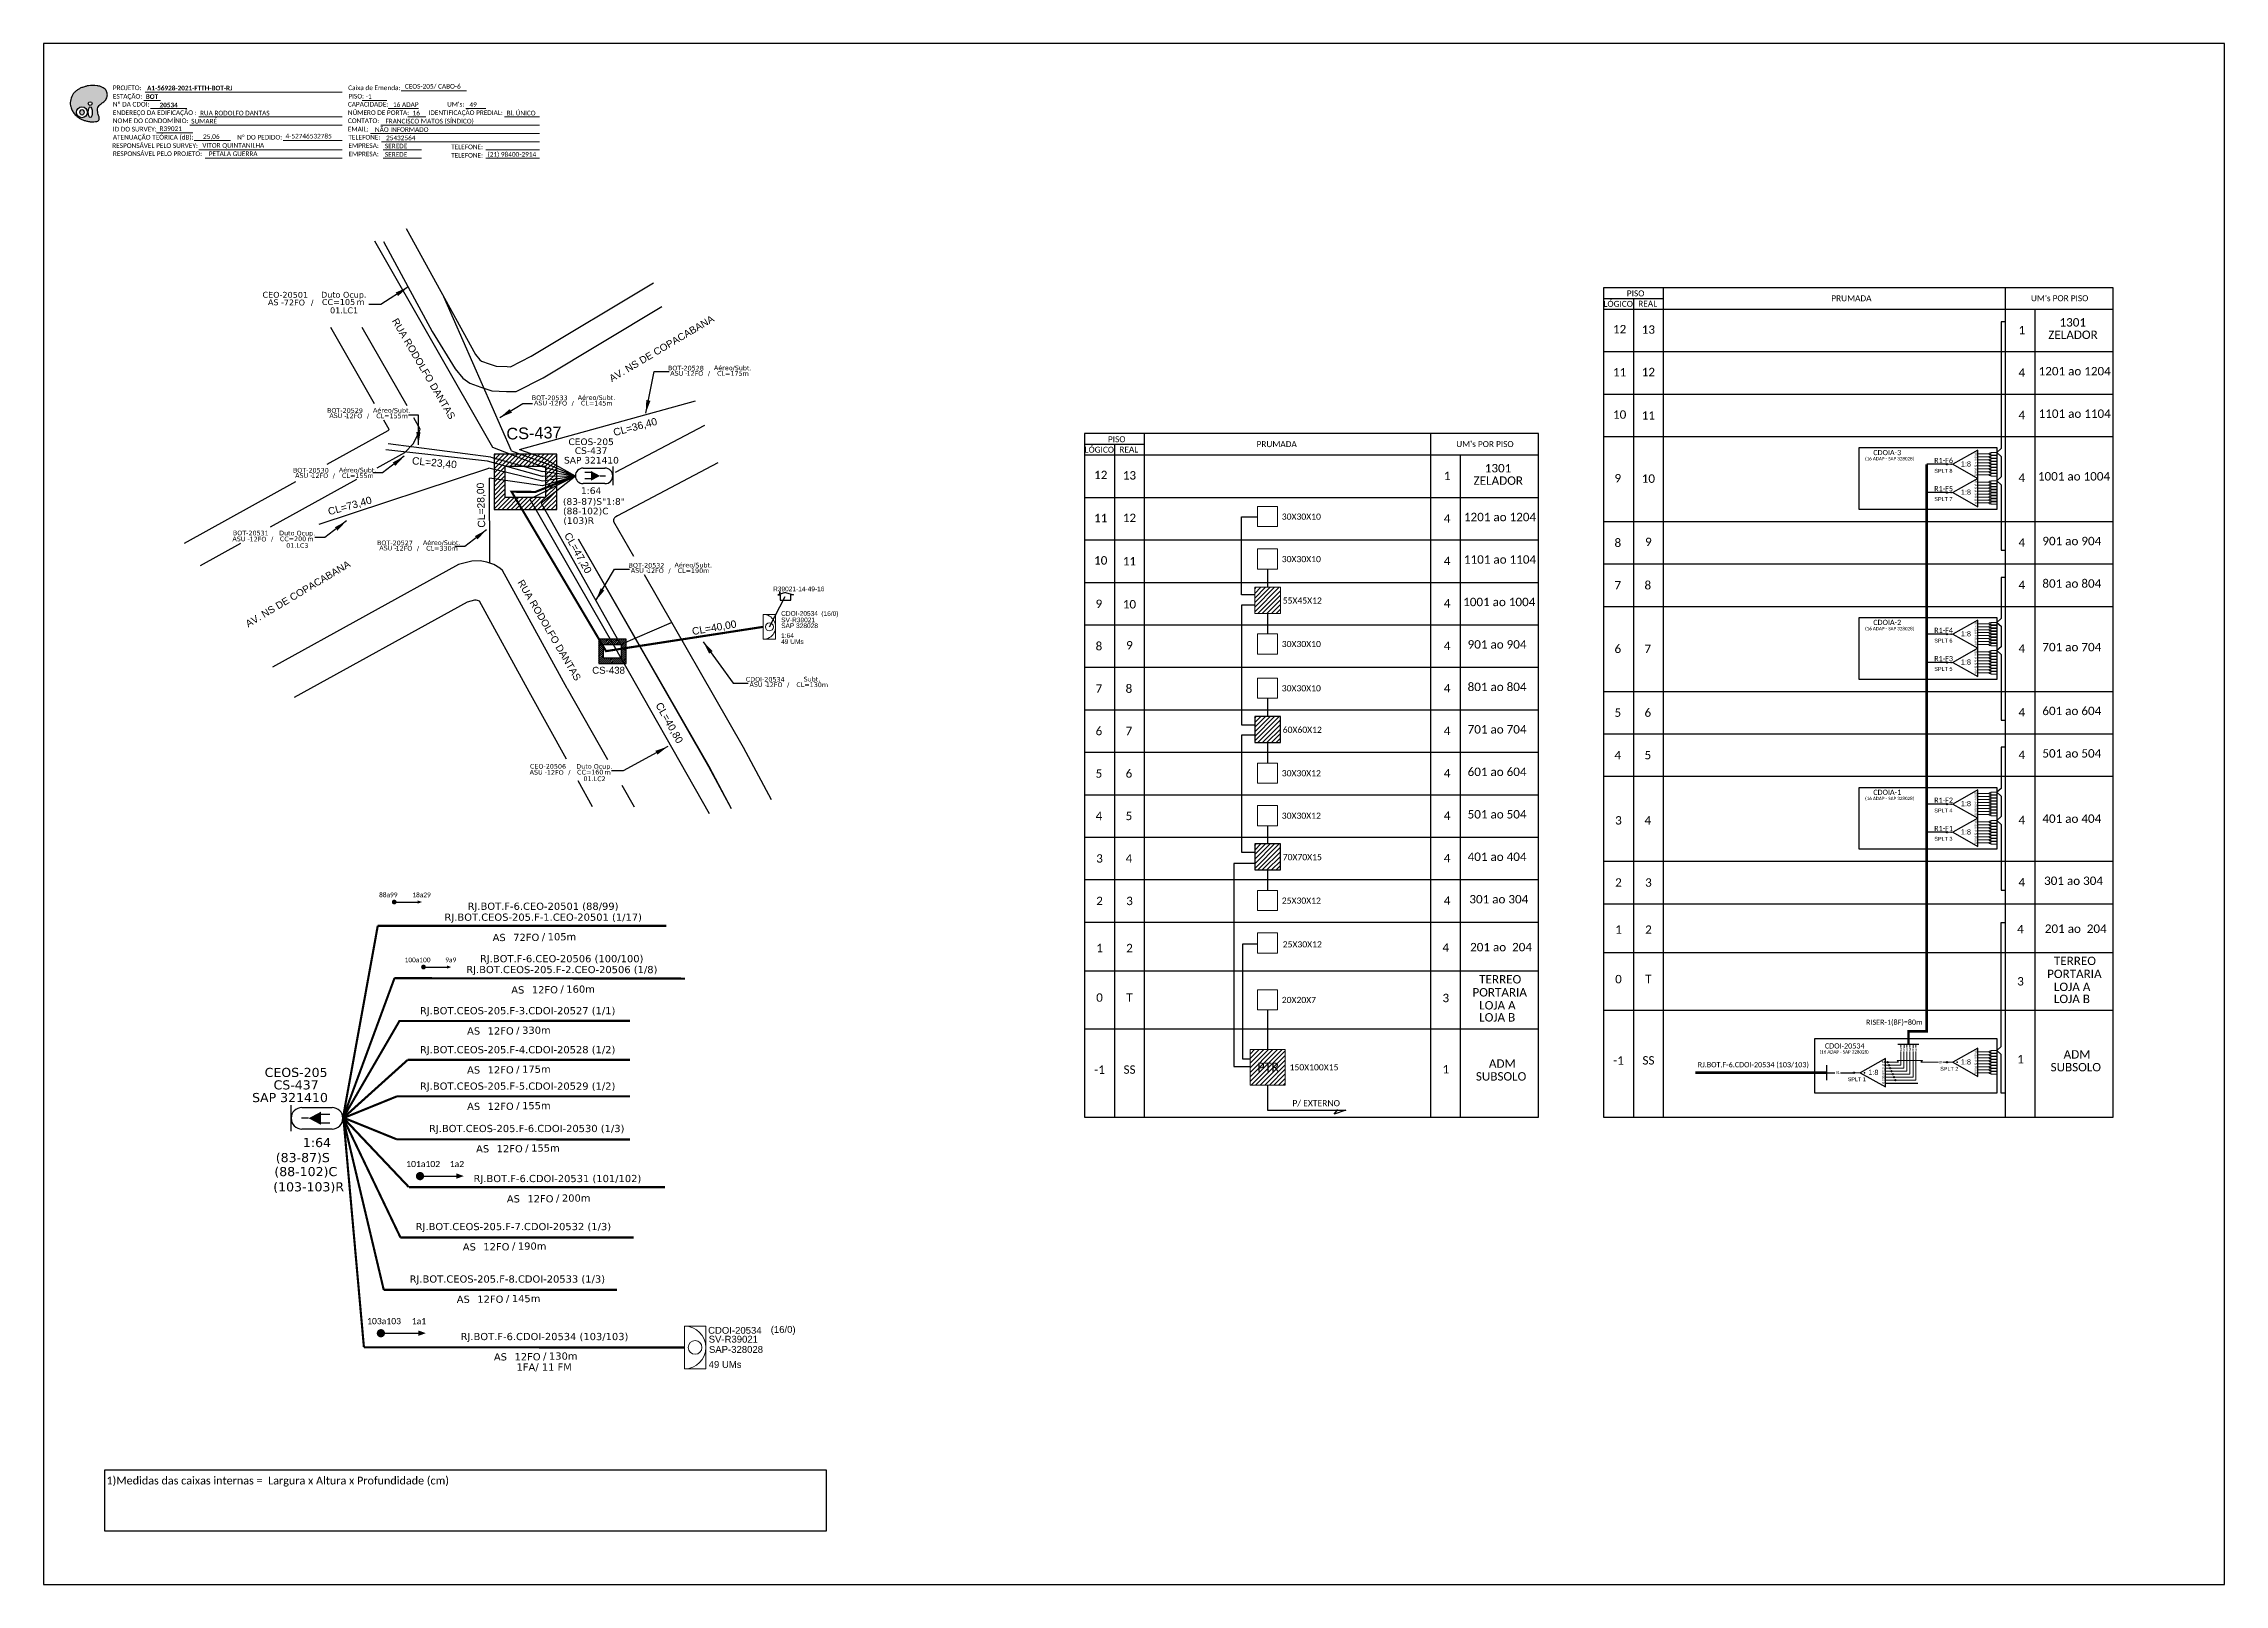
# Paper-space layout 'CDOI-20534' of a CAD drawing. Extents: x -6 to 835, y -17 to 577.
# The model-space entities are those that its viewports show. They can reach past a viewport. Long polylines and large blocks are cut down to what shows.
import ezdxf
from ezdxf.enums import TextEntityAlignment as Align

# ---------------------------------------------------------------- set-up
doc = ezdxf.new("R2010")
doc.units = 0
for name, color, linetype in [('10.0-Cartográfico', 4, 'Continuous'), ('10.1-Caixas Subterrâneas', 5, 'Continuous'), ('20.4-CEOS', 1, 'Continuous'), ('CAP a instalar', 1, 'Continuous'), ('label_cabos', 7, 'Continuous'), ('Legenda', 1, 'Continuous'), ('METRAGEM', 92, 'Continuous'), ('MUB', 251, 'Continuous'), ('SETA', 7, 'Continuous'), ('Surveys Casinhas', 7, 'Continuous')]:
    doc.layers.add(name, color=color, linetype=linetype)
for name, color, linetype, lineweight in [("20.0-LEGENDA DOS CDO'S", 1, 'Continuous', 0), ('20.1-CDO_INTERIOR', 1, 'Continuous', 0), ('40.1-ETIQUETAS', 1, 'Continuous', 20)]:
    doc.layers.add(name, color=color, linetype=linetype, lineweight=lineweight)
doc.layers.add('DROP DE CLIENTE', color=140, linetype='Continuous', plot=False)
doc.layers.add('EXTRA', color=50, linetype='Continuous', plot=False)
doc.styles.add('ARIAL', font='arial.ttf')
doc.styles.add('MtXpl_Calibri', font='calibri.ttf')
doc.styles.add('siredit', font='verdana.ttf')
doc.styles.add('WMF-Calibri0', font='calibri.ttf')
doc.styles.add('WMF-Calibri1', font='calibrib.ttf')
doc.linetypes.add('FENCELINE1', pattern='A,0.25,-0.1,[133,ltypeshp.shx,S=0.1,R=0,X=-0.1,Y=0],-0.1,1', length=1.45)
doc.linetypes.add('RESERVA', pattern='A,0.5,-0.15,["RESERVA",Standard,S=0.18,R=0,X=0,Y=-0.1],-1.3', length=1.95)
doc.dimstyles.new('CC', dxfattribs={"dimtxt": 0.8, "dimasz": 2, "dimexe": 0.18, "dimexo": 0.0625, "dimgap": 0.09, "dimtad": 0, "dimdec": 0, "dimrnd": 1, "dimzin": 0, "dimdsep": 46, "dimtxsty": 'siredit', "dimblk": 'NONE', "dimcen": 0, "dimse1": 1, "dimse2": 1, "dimsd1": 1, "dimsd2": 1, "dimclrt": 7, "dimadec": 0, "dimazin": 0, "dimtfac": 1, "dimtdec": 0, "dimtofl": 0, "dimtmove": 0, "dimatfit": 3, "dimfxl": 0, "dimtolj": 1, "dimtzin": 0, "dimarcsym": 0})

# ---------------------------------------------------------------- blocks, each defined once
blk = doc.blocks.new('OI')
h = blk.add_hatch(color=40)
edge = h.paths.add_edge_path()
edge.add_spline(control_points=[(4.35, -0.67), (3.92, -0.99), (3.26, -1.5), (2.81, -2.59), (2.9, -3.5), (3.06, -4.27), (3.31, -4.85), (3.37, -5.39), (3.4, -5.88), (3.2, -6.4), (2.54, -6.61), (1.65, -6.63), (0.55, -6.67), (-0.56, -6.42), (-1.61, -6.14), (-2.77, -5.61), (-3.92, -4.77), (-4.89, -3.7), (-5.34, -2.65), (-5.6, -1.94), (-5.85, -0.96), (-5.71, 0.47), (-5.1, 2.02), (-4.14, 3.02), (-3.3, 3.61), (-2.37, 4.16), (-1.36, 4.44), (-0.56, 4.7), (0.79, 4.85), (2.24, 4.97), (3.79, 4.57), (4.67, 4.21), (5.44, 3.65), (5.76, 2.99), (6.03, 2.21), (6.01, 1.46), (5.72, 0.64), (5.31, 0.08), (4.88, -0.38), (4.51, -0.55), (4.35, -0.67)], knot_values=[0, 0, 0, 0, 1.60434, 2.417191, 3.427595, 4.282808, 4.776746, 5.304182, 5.888771, 6.258406, 6.858137, 7.79129, 8.986195, 10.124242, 11.187857, 12.242908, 13.953784, 15.414161, 16.515391, 17.349188, 17.675853, 19.552021, 21.515531, 22.568638, 23.63245, 24.621084, 25.782718, 26.745347, 27.142653, 29.870543, 31.004649, 31.921532, 32.709589, 33.801391, 34.042471, 35.192333, 35.971461, 36.628871, 37.254359, 37.836911, 37.836911, 37.836911, 37.836911], degree=3, periodic=0)
h.paths.add_polyline_path([(1.13, -0.87, -1), (-0.04, -0.87, -1)], flags=16)
edge = h.paths.add_edge_path(flags=16)
edge.add_ellipse((0.56, -3.59), major_axis=(-0.02, 1.71), ratio=0.361305, start_angle=0, end_angle=360)
h.paths.add_polyline_path([(-0.36, -3.62, -1), (-3.8, -3.62, -1)], flags=16)
edge = h.paths.add_edge_path(flags=0)
edge.add_ellipse((-2.08, -3.62), major_axis=(0, 0.885), ratio=0.758294, start_angle=0, end_angle=360)
at = {"color": 40}
for centre, radius in [((-2.08, -3.62), 1.72), ((0.54, -0.87), 0.587)]:
    blk.add_circle(centre, radius, dxfattribs=at)
blk.add_ellipse((-2.08, -3.62), major_axis=(0, 0.885), ratio=0.758294, start_param=-3.141592653589792, end_param=3.141592653589792, dxfattribs=at)
blk.add_ellipse((0.56, -3.59), major_axis=(-0.02, 1.71), ratio=0.361305, dxfattribs=at)
at = {"color": 40, "start_tangent": (-0.800898, -0.598801), "end_tangent": (-0.800898, -0.598801)}
blk.add_spline([(4.35, -0.67), (3.2, -1.78), (2.9, -2.54), (2.92, -3.55), (3.12, -4.38), (3.28, -4.85), (3.37, -5.37), (3.35, -5.95), (3.2, -6.29), (2.66, -6.55), (1.73, -6.63), (0.54, -6.62), (-0.58, -6.41), (-1.6, -6.11), (-2.56, -5.67), (-3.95, -4.67), (-4.89, -3.56), (-5.37, -2.56), (-5.64, -1.78), (-5.72, -1.46), (-5.63, 0.42), (-4.84, 2.22), (-4.13, 2.99), (-3.27, 3.62), (-2.4, 4.09), (-1.3, 4.47), (-0.37, 4.72), (0.02, 4.77), (2.75, 4.8), (3.85, 4.53), (4.69, 4.16), (5.31, 3.68), (5.85, 2.73), (5.93, 2.5), (5.94, 1.35), (5.67, 0.62), (5.29, 0.08), (4.84, -0.36), (4.35, -0.67)], degree=3, dxfattribs=at)
blk = doc.blocks.new('LEGENDA DOS CABOS')
at = {"layer": 'EXTRA', "color": 0, "style": 'siredit'}
for tag, p in [('ID', (4.6, 0.97)), ('XX', (9.03, 0.97))]:
    blk.add_attdef(tag, text='', height=0.48, rotation=359.69, dxfattribs=at).set_placement(p, align=Align.MIDDLE_CENTER)
at = {"layer": 'Legenda', "color": 0, "style": 'siredit'}
for tag, p in [('TIPO_CABO', (1.31, 0)), ('CABO', (4.69, -0.05)), ('/', (6.81, -0.05)), ('METROS', (10.03, -0.05))]:
    blk.add_attdef(tag, text='', height=0.8, rotation=359.69, dxfattribs=at).set_placement(p, align=Align.MIDDLE_CENTER)
blk = doc.blocks.new('_None')
blk = doc.blocks.new('Inst CB DT OCUP CFOA-SM-ASU-120-S-12')
at = {"layer": 'label_cabos', "color": 0, "style": 'siredit'}
for tag, flags, p in [('ID_ATIVIDADE', 3, (1.31, 2.67)), ('FATOR', 1, (11.56, 2.55))]:
    blk.add_attdef(tag, text='', height=1, rotation=359.69, dxfattribs=dict(at, flags=flags)).set_placement(p, align=Align.MIDDLE_CENTER)
for tag, p in [('TIPO_CABO', (1.26, 0)), ('DESTINO_CABO', (3.13, 1.26)), ('CABO', (4.69, -0.05)), ('/', (7.71, -0.05)), ('LANCE', (10.91, 0)), ('TIPO_CABO', (13.11, 1.24)), ('UND', (15.96, 0)), ('FID', (13.15, -1.41))]:
    blk.add_attdef(tag, text='', height=1, rotation=359.69, dxfattribs=at).set_placement(p, align=Align.MIDDLE_CENTER)
blk.add_attdef('QTDE', (12.43, -0.47), '', height=1, rotation=359.69, dxfattribs=at)
blk = doc.blocks.new('Inst CB DT OCUP CFOA-SM-AS-80-TS-72')
at = {"layer": 'label_cabos', "color": 0, "style": 'siredit'}
for tag, flags, p in [('ID_ATIVIDADE', 3, (1.31, 2.67)), ('FATOR', 1, (11.56, 2.55))]:
    blk.add_attdef(tag, text='', height=1, rotation=359.69, dxfattribs=dict(at, flags=flags)).set_placement(p, align=Align.MIDDLE_CENTER)
for tag, p in [('TIPO_CABO', (1.76, 0)), ('DESTINO_CABO', (3.13, 1.26)), ('CABO', (4.69, -0.05)), ('/', (7.71, -0.05)), ('LANCE', (10.91, 0)), ('TIPO_CABO', (13.11, 1.24)), ('UND', (15.96, 0)), ('FID', (13.15, -1.41))]:
    blk.add_attdef(tag, text='', height=1, rotation=359.69, dxfattribs=at).set_placement(p, align=Align.MIDDLE_CENTER)
blk.add_attdef('QTDE', (12.43, -0.47), '', height=1, rotation=359.69, dxfattribs=at)
blk = doc.blocks.new('SURVEY_SURVEY')
for p, q in [((0, 0.0000127), (-0.0000126, 0.000009)), ((-0.0000126, 0.000009), (-0.0000086, 0.000009)), ((-0.0000086, 0), (-0.0000086, 0.000009)), ((0.0000086, 0), (-0.0000086, 0)), ((0, 0.0000127), (0.0000126, 0.000009)), ((0.0000084, 0.0000132), (0.0000098, 0.0000132)), ((0.0000084, 0.0000103), (0.0000084, 0.0000132)), ((0.0000126, 0.000009), (0.0000086, 0.000009)), ((0.0000086, 0.000009), (0.0000086, 0)), ((0.0000098, 0.0000132), (0.0000098, 0.0000099))]:
    blk.add_line(p, q)
blk = doc.blocks.new('*X19')
at = {"color": 0, "linetype": 'Continuous'}
for p, q in [((-1.25, 0.34099), (-0.49099, 1.1)), ((-1.25, 0.517767), (-0.667767, 1.1)), ((-1.25, 0.694544), (-0.844544, 1.1)), ((-1.25, 0.87132), (-1.02132, 1.1)), ((-1.25, 1.048097), (-1.198097, 1.1)), ((-0.789214, 0.625), (-0.314214, 1.1)), ((-0.612437, 0.625), (-0.137437, 1.1)), ((-0.43566, 0.625), (0.03934, 1.1)), ((-0.258883, 0.625), (0.216117, 1.1)), ((-0.082107, 0.625), (0.392893, 1.1)), ((0.09467, 0.625), (0.56967, 1.1)), ((0.271447, 0.625), (0.746447, 1.1)), ((0.448223, 0.625), (0.923223, 1.1)), ((0.625, 0.625), (1.1, 1.1)), ((0.801777, 0.625), (1.25, 1.073223)), ((0.8035, 0.449947), (1.25, 0.896447)), ((-1.25, 0.164214), (-0.8035, 0.610714)), ((-1.25, -0.012563), (-0.8035, 0.433937)), ((-1.25, -0.18934), (-0.8035, 0.25716)), ((-1.25, -0.366117), (-0.8035, 0.080383)), ((0.8035, 0.27317), (1.25, 0.71967)), ((0.8035, 0.096393), (1.25, 0.542893)), ((0.8035, -0.080383), (1.25, 0.366117)), ((0.8035, -0.25716), (1.25, 0.18934)), ((0.8035, -0.433937), (1.25, 0.012563)), ((-1.25, -0.542893), (-0.8035, -0.096393)), ((-1.25, -0.71967), (-0.8035, -0.27317)), ((-1.25, -0.896447), (-0.8035, -0.449947)), ((-1.25, -1.073223), (-0.801777, -0.625)), ((-1.1, -1.1), (-0.625, -0.625)), ((-0.923223, -1.1), (-0.448223, -0.625)), ((-0.746447, -1.1), (-0.271447, -0.625)), ((-0.56967, -1.1), (-0.09467, -0.625)), ((-0.392893, -1.1), (0.082107, -0.625)), ((-0.216117, -1.1), (0.258883, -0.625)), ((-0.03934, -1.1), (0.43566, -0.625)), ((0.137437, -1.1), (0.612437, -0.625)), ((0.314214, -1.1), (0.789214, -0.625)), ((0.49099, -1.1), (1.25, -0.34099)), ((0.667767, -1.1), (1.25, -0.517767)), ((0.8035, -0.610714), (1.25, -0.164214)), ((0.844544, -1.1), (1.25, -0.694544)), ((1.02132, -1.1), (1.25, -0.87132)), ((1.198097, -1.1), (1.25, -1.048097))]:
    blk.add_line(p, q, dxfattribs=at)
blk = doc.blocks.new('ETIQUETA_RS5F')
at = {"layer": '40.1-ETIQUETAS', "color": 0, "style": 'siredit'}
blk.add_text('/', height=1.5, dxfattribs=at).set_placement((1.58, -1.95), align=Align.MIDDLE_RIGHT)
for tag, p in [('ETIQUETA_R_PRIMARIA', (1.21, 4.1)), ('ETIQUETA_R_SECUNDARIA', (1.21, 2.1)), ('F_ATIVAS/F_MORTAS', (1.14, -4.24))]:
    blk.add_attdef(tag, text='', height=1.5, dxfattribs=at).set_placement(p, align=Align.MIDDLE_CENTER)
for tag, p in [('TIPO_CABO', (-6.58, -2.12)), ('CAP_CABO', (0.4, -2.09))]:
    blk.add_attdef(tag, text='', height=1.5, dxfattribs=at).set_placement(p, align=Align.MIDDLE_RIGHT)
blk.add_attdef('METROS', text='', height=1.5, dxfattribs=at).set_placement((2.14, -1.95), align=Align.MIDDLE_LEFT)
for tag, p in [('FUSÃO_1', (0.85, -8.39)), ('FUSÃO_2', (0.85, -10.6)), ('FUSÃO_3', (0.85, -12.93)), ('FUSÃO_4', (0.85, -15.14)), ('FUSÃO_5', (0.85, -17.16))]:
    blk.add_attdef(tag, text='', height=1.5, dxfattribs=at).set_placement(p, align=Align.CENTER)
blk = doc.blocks.new('SPLT_1-8_SC-APC')
at = {"color": 1, "lineweight": 0}
blk.add_lwpolyline([(-17.04, -7.55), (-19.26, -7.55)], dxfattribs=at)
at = {"color": 1}
blk.add_lwpolyline([(-7.37, -2.1), (-17.04, -7.55), (-7.37, -13), (-7.37, -2.1)], dxfattribs=at)
at = {"color": 3, "lineweight": 0}
for points in [[(-2.99, -3.51), (-7.37, -3.51)], [(-7.37, -4.66), (-2.99, -4.66)], [(-7.37, -5.82), (-2.99, -5.82)], [(-7.37, -6.97), (-2.99, -6.97)], [(-7.37, -8.12), (-2.99, -8.12)], [(-2.41, -3.02), (-2.41, -4)], [(-2.41, -3.02), (0, -3.02)], [(-2.41, -4), (0, -4)], [(-2.41, -4.17), (-2.41, -5.16)], [(-2.41, -4.17), (0, -4.17)], [(-2.41, -5.16), (0, -5.16)], [(-2.41, -5.32), (-2.41, -6.31)], [(-2.41, -5.32), (0, -5.32)], [(-2.41, -6.31), (0, -6.31)], [(-2.41, -6.48), (-2.41, -7.46)], [(-2.41, -6.48), (0, -6.48)], [(-2.41, -7.46), (0, -7.46)], [(-2.41, -7.63), (-2.41, -8.62)], [(-2.41, -7.63), (0, -7.63)], [(-7.37, -9.28), (-2.99, -9.28)], [(-7.37, -10.43), (-2.99, -10.43)], [(-7.37, -11.58), (-2.99, -11.58)], [(-2.41, -8.62), (0, -8.62)], [(-2.41, -8.78), (-2.41, -9.77)], [(-2.41, -8.78), (0, -8.78)], [(-2.41, -9.77), (0, -9.77)], [(-2.41, -9.94), (-2.41, -10.92)], [(-2.41, -9.94), (0, -9.94)], [(-2.41, -10.92), (0, -10.92)], [(-2.41, -11.09), (-2.41, -12.08)], [(-2.41, -11.09), (0, -11.09)], [(-2.41, -12.08), (0, -12.08)]]:
    blk.add_lwpolyline(points, dxfattribs=at)
for points in [[(-2.99, -3.22), (-2.41, -3.22), (-2.41, -3.8), (-2.99, -3.8)], [(-2.99, -4.38), (-2.41, -4.38), (-2.41, -4.95), (-2.99, -4.95)], [(-2.99, -5.53), (-2.41, -5.53), (-2.41, -6.1), (-2.99, -6.1)], [(-2.99, -6.68), (-2.41, -6.68), (-2.41, -7.26), (-2.99, -7.26)], [(-2.99, -7.84), (-2.41, -7.84), (-2.41, -8.41), (-2.99, -8.41)], [(-2.99, -8.99), (-2.41, -8.99), (-2.41, -9.56), (-2.99, -9.56)], [(-2.99, -10.14), (-2.41, -10.14), (-2.41, -10.72), (-2.99, -10.72)], [(-2.99, -11.3), (-2.41, -11.3), (-2.41, -11.87), (-2.99, -11.87)]]:
    blk.add_lwpolyline(points, close=True, dxfattribs=at)
at = {"color": 1, "style": 'ARIAL'}
for s, height, p in [('1:8', 2, (-13.91, -8.4)), ('S1', 0.75, (-8.74, -3.78)), ('S2', 0.75, (-8.74, -4.97)), ('S3', 0.75, (-8.74, -6.18)), ('S4', 0.75, (-8.74, -7.36)), ('S5', 0.75, (-8.74, -8.57)), ('S6', 0.75, (-8.74, -9.69)), ('S7', 0.75, (-8.74, -10.78)), ('S8', 0.75, (-8.74, -11.9))]:
    blk.add_text(s, height=height, dxfattribs=at).set_placement(p)
blk = doc.blocks.new('SPLITTER_')
blk.add_point((0, 0))
at = {"style": 'ARIAL', "flags": 4}
blk.add_attdef('SPLT', (0, -3.26), '', height=1.5, dxfattribs=at)

msp = doc.modelspace()

# ---------------------------------------------------------------- hatches: boundary and pattern name
h = msp.add_hatch(color=3)
h.dxf.hatch_style = 1
edge = h.paths.add_edge_path()
edge.add_arc((730.24, 433.09), 0.256, 0, 360)
h = msp.add_hatch(color=3)
h.dxf.hatch_style = 1
edge = h.paths.add_edge_path()
edge.add_arc((730.24, 422.19), 0.256, 0, 360)
h = msp.add_hatch()
h.set_pattern_fill('ANSI31', color=1, scale=10, style=0)
h.set_pattern_definition([(45, (-154.8648, -12.0692), (-0.8838835, 0.8838835), [])])
h.paths.add_polyline_path([(473.14, 385.65), (463.24, 385.65), (463.24, 375.61), (473.14, 375.61)])
h.paths.add_polyline_path([(468.63, 375.61), (468.63, 381.4)], flags=17)
h = msp.add_hatch(color=3)
h.dxf.hatch_style = 1
edge = h.paths.add_edge_path()
edge.add_arc((730.24, 367.6), 0.256, 0, 360)
h = msp.add_hatch(color=3)
h.dxf.hatch_style = 1
edge = h.paths.add_edge_path()
edge.add_arc((730.24, 356.7), 0.256, 0, 360)
h = msp.add_hatch()
h.set_pattern_fill('ANSI31', color=1, scale=10, style=0)
h.set_pattern_definition([(45, (-154.8648, -61.883), (-0.8838835, 0.8838835), [])])
h.paths.add_polyline_path([(473.14, 335.84), (463.24, 335.84), (463.24, 325.8), (473.14, 325.8)])
h.paths.add_polyline_path([(468.63, 325.8), (468.63, 331.58)], flags=17)
h = msp.add_hatch(color=3)
h.dxf.hatch_style = 1
edge = h.paths.add_edge_path()
edge.add_arc((730.24, 302.11), 0.256, 0, 360)
h = msp.add_hatch()
h.set_pattern_fill('ANSI31', color=1, scale=10, style=0)
h.set_pattern_definition([(45, (-154.8648, -110.9986), (-0.8838835, 0.8838835), [])])
h.paths.add_polyline_path([(473.14, 286.72), (463.24, 286.72), (463.24, 276.68), (473.14, 276.68)])
h.paths.add_polyline_path([(468.63, 276.68), (468.63, 282.47)], flags=17)
h = msp.add_hatch(color=3)
h.dxf.hatch_style = 1
edge = h.paths.add_edge_path()
edge.add_arc((730.24, 291.21), 0.256, 0, 360)
h = msp.add_hatch()
h.set_pattern_fill('ANSI31', color=1, scale=10, style=0)
h.set_pattern_definition([(45, (-150.213, -190.2334), (-0.8838835, 0.8838835), [])])
h.paths.add_polyline_path([(461.41, 193.73), (474.98, 193.73), (474.98, 207.49), (461.41, 207.49)])
h.paths.add_polyline_path([(463.41, 198.08), (473.49, 198.08), (473.49, 203.23), (463.41, 203.23)], flags=24)
h = msp.add_hatch(color=3)
h.dxf.hatch_style = 1
edge = h.paths.add_edge_path()
edge.add_arc((707.29, 202.55), 0.242, 0, 360)
h = msp.add_hatch(color=3)
h.dxf.hatch_style = 1
edge = h.paths.add_edge_path()
edge.add_arc((730.2, 202.54), 0.242, 0, 360)
h = msp.add_hatch(color=3)
h.dxf.hatch_style = 1
edge = h.paths.add_edge_path()
edge.add_arc((694.3, 198.51), 0.242, 0, 360)
h = msp.add_hatch(color=3)
h.dxf.hatch_style = 1
edge = h.paths.add_edge_path()
edge.add_arc((707.79, 201.39), 0.242, 0, 360)
h = msp.add_hatch(color=3)
h.dxf.hatch_style = 1
edge = h.paths.add_edge_path()
edge.add_arc((708.29, 200.24), 0.242, 0, 360)
h = msp.add_hatch(color=3)
h.dxf.hatch_style = 1
edge = h.paths.add_edge_path()
edge.add_arc((708.79, 199.09), 0.242, 0, 360)
h = msp.add_hatch(color=3)
h.dxf.hatch_style = 1
edge = h.paths.add_edge_path()
edge.add_arc((709.29, 197.93), 0.242, 0, 360)
h = msp.add_hatch(color=3)
h.dxf.hatch_style = 1
edge = h.paths.add_edge_path()
edge.add_arc((709.79, 196.78), 0.242, 0, 360)
h = msp.add_hatch(color=3)
h.dxf.hatch_style = 1
edge = h.paths.add_edge_path()
edge.add_arc((710.29, 195.63), 0.242, 0, 360)

# ---------------------------------------------------------------- linework, layer by layer
for p, q in [((837.17, 595.26), (-3.83, 595.26)), ((-3.83, 595.26), (-3.83, 1.26)), ((837.17, 1.26), (837.17, 595.26)), ((597.71, 501.12), (597.71, 181.33)), ((794.28, 181.33), (794.28, 501.12)), ((397.6, 444.89), (397.6, 181.33)), ((572.64, 181.33), (572.64, 444.89)), ((597.71, 222.58), (794.28, 222.58)), ((397.6, 215.48), (572.64, 215.48)), ((-3.83, 1.26), (837.17, 1.26))]:
    msp.add_line(p, q)
at = {"color": 7, "lineweight": 0}
for points in [[(34.76, 573.3), (41.31, 573.3)], [(35.28, 576.58), (111.25, 576.58)], [(119.05, 573.34), (128.53, 573.34)], [(134.09, 577.07), (159.22, 577.07)], [(37.42, 570.23), (51.37, 570.23)], [(52.58, 563.88), (111.25, 563.88)], [(55.99, 566.99), (111.25, 566.99)], [(126.21, 563.88), (187.44, 563.88)], [(129.1, 570.23), (140.71, 570.23)], [(136.68, 566.99), (143.62, 566.99)], [(159.04, 570.23), (166.7, 570.23)], [(173.85, 566.99), (187.41, 566.99)], [(39.74, 560.82), (53.69, 560.82)], [(54.28, 557.85), (68.22, 557.85)], [(88.51, 557.85), (111.27, 557.85)], [(122.17, 560.64), (187.44, 560.64)], [(126.46, 557.41), (187.44, 557.41)], [(55.99, 554.29), (111.25, 554.29)], [(58.48, 551.06), (111.25, 551.06)], [(127.07, 554.29), (141.86, 554.29)], [(127.07, 551.06), (141.86, 551.06)], [(166.67, 554.29), (187.44, 554.29)], [(166.67, 551.06), (187.44, 551.06)], [(706.42, 202.55), (711.52, 202.55)], [(711.52, 202.55), (710.97, 203.17), (714.65, 203.17)], [(720.15, 202.55), (720.71, 203.17), (714.65, 203.17)], [(726.97, 202.55), (720.15, 202.55)], [(729.96, 202.54), (728.57, 202.54)], [(706.42, 201.39), (707.79, 201.39)], [(706.42, 200.24), (708.29, 200.24)], [(706.42, 199.09), (708.79, 199.09)], [(706.42, 197.93), (709.29, 197.93)], [(706.42, 196.78), (709.79, 196.78)], [(706.42, 195.63), (710.29, 195.63)]]:
    msp.add_lwpolyline(points, dxfattribs=at)
at = {"color": 0}
for points in [[(794.28, 501.12), (597.71, 501.12)], [(597.71, 497), (620.86, 497)], [(597.71, 492.89), (794.28, 492.89)], [(572.64, 444.89), (397.6, 444.89)], [(397.6, 440.78), (420.74, 440.78)], [(397.6, 436.67), (572.64, 436.67)]]:
    msp.add_lwpolyline(points, dxfattribs=at)
for points in [[(609.28, 497), (609.28, 181.33)], [(620.86, 181.33), (620.86, 501.12)], [(752.69, 501.12), (752.69, 181.33)], [(597.71, 492.89), (794.28, 492.89)], [(764.26, 181.33), (764.26, 492.89)], [(597.71, 476.52), (794.28, 476.52)], [(597.71, 460.15), (794.28, 460.15)], [(409.17, 440.78), (409.17, 181.33)], [(420.74, 181.33), (420.74, 444.89)], [(531.05, 444.89), (531.05, 181.33)], [(597.71, 443.78), (794.28, 443.78)], [(397.6, 436.67), (572.64, 436.67)], [(542.62, 181.33), (542.62, 436.67)], [(397.6, 420.3), (572.64, 420.3)], [(397.6, 403.93), (572.64, 403.93)], [(597.71, 411.03), (794.28, 411.03)], [(397.6, 387.55), (572.64, 387.55)], [(597.71, 394.66), (794.28, 394.66)], [(397.6, 371.18), (572.64, 371.18)], [(597.71, 378.29), (794.28, 378.29)], [(397.6, 354.81), (572.64, 354.81)], [(597.71, 345.54), (794.28, 345.54)], [(397.6, 338.44), (572.64, 338.44)], [(597.71, 329.17), (794.28, 329.17)], [(397.6, 322.07), (572.64, 322.07)], [(597.71, 312.8), (794.28, 312.8)], [(397.6, 305.69), (572.64, 305.69)], [(397.6, 289.32), (572.64, 289.32)], [(597.71, 280.06), (794.28, 280.06)], [(397.6, 272.95), (572.64, 272.95)], [(597.71, 263.69), (794.28, 263.69)], [(397.6, 256.58), (572.64, 256.58)], [(597.71, 244.87), (794.28, 244.87)], [(397.6, 237.76), (572.64, 237.76)], [(397.6, 181.33), (572.64, 181.33)], [(597.71, 181.33), (794.28, 181.33)]]:
    msp.add_lwpolyline(points)
at = {"color": 3}
for points in [[(752.7, 488.03), (751.04, 488.03), (751.04, 439.12), (749.47, 437.61), (751.03, 436.11), (751.03, 428.22), (749.47, 426.72), (751.03, 425.21), (751.03, 399.92), (752.69, 399.92)], [(463.24, 382.77), (458.12, 382.77), (458.12, 412.85), (464.35, 412.85)], [(468.19, 392.68), (468.19, 385.65)], [(752.7, 389.48), (751.04, 389.48), (751.04, 373.63), (749.47, 372.13), (751.03, 370.62), (751.03, 362.74), (749.47, 361.23), (751.03, 359.72), (751.03, 334.43), (752.69, 334.43)], [(463.24, 378.8), (458.12, 378.8), (458.12, 332.7), (463.24, 332.7)], [(468.19, 375.61), (468.19, 367.71)], [(468.19, 342.87), (468.19, 335.84)], [(463.24, 328.68), (458.12, 328.68), (458.12, 283.58), (463.24, 283.58)], [(468.19, 325.8), (468.19, 317.89)], [(752.7, 323.99), (751.04, 323.99), (751.04, 308.15), (749.47, 306.64), (751.03, 305.13), (751.03, 297.25), (749.47, 295.74), (751.03, 294.23), (751.03, 268.94), (752.69, 268.94)], [(468.19, 293.75), (468.19, 286.72)], [(463.24, 279.19), (455.2, 279.19), (455.2, 200.95), (461.41, 200.95)], [(468.19, 276.68), (468.19, 268.78)], [(752.69, 190.63), (751.03, 190.63), (751.03, 205.57), (749.47, 207.07), (751.03, 208.58), (751.03, 256.43), (752.68, 256.43)], [(464.35, 248.08), (458.5, 248.08), (458.5, 203.89), (461.41, 203.89)], [(683.84, 198.52), (687, 198.52)], [(689.07, 198.51), (694.3, 198.51)]]:
    msp.add_lwpolyline(points, dxfattribs=at)
at = {"color": 1}
for points in [[(696.34, 439.51), (749.47, 439.51), (749.47, 415.62), (696.34, 415.62)], [(696.34, 374.03), (749.47, 374.03), (749.47, 350.13), (696.34, 350.13)], [(473.14, 335.84), (463.24, 335.84), (463.24, 325.8), (473.14, 325.8)], [(696.34, 308.54), (749.47, 308.54), (749.47, 284.65), (696.34, 284.65)], [(473.14, 286.72), (463.24, 286.72), (463.24, 276.68), (473.14, 276.68)], [(679.2, 211.75), (749.47, 211.75), (749.47, 190.63), (679.2, 190.63)]]:
    msp.add_lwpolyline(points, close=True, dxfattribs=at)
at = {"color": 5, "const_width": 1}
msp.add_lwpolyline([(722.37, 433.09), (722.37, 214.49), (715.35, 214.49), (715.35, 209.46)], dxfattribs=at)
at = {"color": 5}
for points in [[(730.21, 433.09), (722.37, 433.09)], [(730.21, 422.19), (722.37, 422.19)], [(730.21, 367.6), (722.37, 367.6)], [(730.21, 356.7), (722.37, 356.7)], [(730.21, 302.11), (722.37, 302.11)], [(730.21, 291.21), (722.37, 291.21)], [(711.3, 209.46), (719.4, 209.46)]]:
    msp.add_lwpolyline(points, dxfattribs=at)
at = {"lineweight": 0}
for points in [[(472.02, 416.82), (464.35, 416.82), (464.35, 409.05), (472.02, 409.05)], [(472.02, 400.45), (464.35, 400.45), (464.35, 392.68), (472.02, 392.68)], [(472.02, 367.71), (464.35, 367.71), (464.35, 359.94), (472.02, 359.94)], [(472.02, 350.64), (464.35, 350.64), (464.35, 342.87), (472.02, 342.87)], [(472.02, 317.89), (464.35, 317.89), (464.35, 310.12), (472.02, 310.12)], [(472.02, 301.52), (464.35, 301.52), (464.35, 293.75), (472.02, 293.75)], [(472.02, 268.78), (464.35, 268.78), (464.35, 261.01), (472.02, 261.01)], [(472.02, 252.4), (464.35, 252.4), (464.35, 244.64), (472.02, 244.64)], [(472.02, 230.48), (464.35, 230.48), (464.35, 222.71), (472.02, 222.71)]]:
    msp.add_lwpolyline(points, close=True, dxfattribs=at)
at = {"color": 1, "lineweight": 0}
for points in [[(473.14, 385.65), (463.24, 385.65), (463.24, 375.61), (473.14, 375.61)], [(461.41, 207.49), (474.98, 207.49), (474.98, 193.73), (461.41, 193.73)]]:
    msp.add_lwpolyline(points, close=True, dxfattribs=at)
at = {"color": 7, "const_width": 0.91}
for points in [[(130.93, 264.32, 1), (131.84, 264.32, 1)], [(142.22, 239.25, 1), (143.13, 239.25, 1)]]:
    msp.add_lwpolyline(points, format="xyb", close=True, dxfattribs=at)
at = {"color": 1}
for points in [[(706.42, 203.96), (696.75, 198.51), (706.42, 193.06), (706.42, 203.96)], [(468.19, 193.73), (468.19, 184.1), (498.33, 184.1)], [(683.84, 195.6), (683.84, 201.45)], [(493.92, 182.51), (495.32, 184.33)], [(498.33, 184.1), (493.92, 182.51)]]:
    msp.add_lwpolyline(points, dxfattribs=at)
at = {"color": 5, "lineweight": 0}
for points in [[(708.03, 201.39), (712.46, 201.39), (712.46, 206.75)], [(708.53, 200.24), (713.61, 200.24), (713.61, 206.74)], [(709.03, 199.09), (714.77, 199.09), (714.77, 206.75)], [(709.53, 197.93), (715.93, 197.93), (715.93, 206.75)], [(710.03, 196.78), (717.09, 196.78), (717.09, 206.75)], [(710.53, 195.63), (718.24, 195.63), (718.24, 206.75)], [(712.46, 209.46), (712.46, 208.18)], [(713.62, 209.46), (713.62, 208.17)], [(714.77, 209.46), (714.77, 208.18)], [(715.93, 209.46), (715.93, 208.18)], [(717.09, 209.46), (717.09, 208.17)], [(718.24, 209.46), (718.24, 208.18)]]:
    msp.add_lwpolyline(points, dxfattribs=at)
at = {"color": 1, "const_width": 1}
msp.add_lwpolyline([(633.19, 198.52), (683.84, 198.52)], dxfattribs=at)
at = {"color": 1, "lineweight": 0}
msp.add_lwpolyline([(696.75, 198.51), (694.52, 198.51)], dxfattribs=at)
at = {"color": 8, "linetype": 'RESERVA', "ltscale": 4}
msp.add_lwpolyline([(706.42, 194.47), (718.95, 194.47)], dxfattribs=at)
at = {"const_width": 1.59}
for points in [[(140.54, 158.65, 1), (142.13, 158.65, 1)], [(140.54, 158.65, 1), (142.13, 158.65, 1)], [(125.45, 98.08, 1), (127.04, 98.08, 1)], [(125.45, 98.08, 1), (127.04, 98.08, 1)]]:
    msp.add_lwpolyline(points, format="xyb", close=True, dxfattribs=at)
at = {"color": 0}
msp.add_lwpolyline([(19.73, 45.46), (297.98, 45.46), (297.98, 21.75), (19.73, 21.75)], close=True, dxfattribs=at)
at = {"color": 3}
for centre, radius in [((730.24, 433.09), 0.256), ((730.24, 422.19), 0.256), ((730.24, 367.6), 0.256), ((730.24, 356.7), 0.256), ((730.24, 302.11), 0.256), ((730.24, 291.21), 0.256), ((707.29, 202.55), 0.242), ((730.2, 202.54), 0.242), ((694.3, 198.51), 0.242), ((707.79, 201.39), 0.242), ((708.29, 200.24), 0.242), ((708.79, 199.09), 0.242), ((709.29, 197.93), 0.242), ((709.79, 196.78), 0.242), ((710.29, 195.63), 0.242)]:
    msp.add_circle(centre, radius, dxfattribs=at)
at = {"layer": '10.0-Cartográfico'}
for points in [[(135.98, 523.97), (162.72, 475.42)], [(127.31, 518.96), (146.07, 484.25)], [(162.72, 475.42), (162.72, 475.42), (164.43, 473.32), (165.02, 472.89), (167.96, 471.79), (170.73, 470.91), (174.97, 470.72), (176.17, 470.7), (184.23, 474.73), (231.31, 503.08)], [(146.07, 484.25), (154.92, 469.89), (157.83, 466.31), (160.49, 464.4), (164.83, 462.78), (169.03, 461.44), (174.69, 461.18), (178.36, 461.13), (188.83, 466.36), (234.59, 493.92)], [(123.8, 456.36), (106.99, 485.85)], [(136.34, 455.57), (119.08, 485.85)], [(105.55, 433.12), (129.04, 446.11), (129.41, 446.5)], [(124.74, 431.73), (135.52, 437.69), (138.68, 441), (140.67, 444.69), (141.43, 446.64)], [(129.41, 446.5), (127.41, 450.03)], [(141.43, 446.64), (141.43, 446.64), (141.43, 446.64), (138.97, 450.95)], [(251.02, 448.08), (216.56, 429.89)], [(256.19, 433.64), (217.49, 413.21), (216.9, 412.86), (216.61, 412.64), (216.35, 412.41), (216.2, 412.24), (216.1, 412.1), (216.01, 411.92), (215.93, 411.75), (215.91, 411.68), (215.89, 411.53), (215.88, 411.39), (215.88, 411.27), (215.89, 411.24), (215.92, 411.12), (215.93, 411.09), (223.66, 397.63)], [(50.54, 402.69), (93.47, 426.43)], [(83.65, 409), (116.91, 427.4)], [(202.28, 404.39), (252.62, 316.63), (261.35, 300.4)], [(202.31, 404.4), (252.65, 316.64), (261.38, 300.41)], [(56.65, 394.07), (72.27, 402.7)], [(198.06, 346.6), (198.09, 346.68), (173.2, 392.08), (172.12, 393.09), (169.83, 394.43), (167.06, 395.4), (164.49, 395.92), (161.33, 395.76), (156.15, 394.46), (84.44, 354.88)], [(227.71, 390.57), (265.89, 324), (276.72, 303.87)], [(183.41, 345.39), (164.25, 380.35), (163.54, 380.6), (163.04, 380.7), (162.31, 380.66), (159.52, 379.96), (92.77, 343.12)], [(197.77, 319.37), (183.41, 345.39)], [(198.06, 346.6), (198.06, 346.6), (213.6, 319.3)], [(207.88, 301.02), (202.35, 311.05)], [(219.18, 309.42), (223.91, 301.02)]]:
    msp.add_lwpolyline(points, dxfattribs=at)
at = {"layer": '10.1-Caixas Subterrâneas', "color": 30}
for p, q in [((169.87, 436.96), (169.87, 415.64)), ((194.09, 436.96), (169.87, 436.96)), ((174.19, 420.25), (174.19, 432.36)), ((174.19, 432.36), (189.77, 432.36)), ((177.28, 434.12), (177.28, 434.12)), ((189.77, 432.36), (189.77, 420.25)), ((194.09, 415.64), (194.09, 436.96)), ((169.87, 415.64), (194.09, 415.64)), ((189.77, 420.25), (174.19, 420.25)), ((210.23, 365.62), (210.23, 356.3)), ((220.82, 365.62), (210.23, 365.62)), ((212.12, 363.61), (212.12, 363.61)), ((212.12, 358.31), (212.12, 363.61)), ((212.12, 363.61), (218.93, 363.61)), ((218.93, 363.61), (218.93, 358.31)), ((220.82, 356.3), (220.82, 365.62)), ((210.23, 356.3), (220.82, 356.3)), ((218.93, 358.31), (212.12, 358.31))]:
    msp.add_line(p, q, dxfattribs=at)
at = {"layer": '20.1-CDO_INTERIOR', "color": 1, "lineweight": 18}
msp.add_lwpolyline([(278.46, 375.22), (278.46, 365.61), (273.66, 365.61), (273.65, 375.22)], close=True, dxfattribs=at)
at = {"layer": '20.1-CDO_INTERIOR', "lineweight": 18}
msp.add_lwpolyline([(251.53, 84.38), (251.53, 100.81), (243.31, 100.81), (243.31, 84.38)], close=True, dxfattribs=at)
at = {"layer": '20.1-CDO_INTERIOR', "color": 1, "lineweight": 18}
msp.add_circle((276.06, 370.41), 1.54, dxfattribs=at)
at = {"layer": '20.1-CDO_INTERIOR', "lineweight": 18}
msp.add_circle((247.42, 92.59), 2.63, dxfattribs=at)
at = {"layer": '20.1-CDO_INTERIOR', "color": 1, "lineweight": 18}
msp.add_arc((273.65, 370.41), 4.81, 270.02759, 90.02759, dxfattribs=at)
at = {"layer": '20.1-CDO_INTERIOR', "lineweight": 18}
msp.add_arc((243.31, 92.59), 8.22, 270, 90, dxfattribs=at)
at = {"layer": '20.4-CEOS', "color": 5}
for p, q in [((204.23, 431.62), (212.66, 431.62)), ((212.66, 425.62), (204.23, 425.62)), ((95.77, 185.11), (107.42, 185.11)), ((107.42, 176.8), (95.77, 176.8))]:
    msp.add_line(p, q, dxfattribs=at)
for points in [[(207.45, 429.93), (204.89, 429.93)], [(215.66, 432.24), (215.66, 425)], [(207.45, 427.43), (204.89, 427.43)], [(210.77, 428.62), (212.8, 428.62)], [(91.61, 175.95), (91.61, 185.96)], [(98.38, 180.95), (95.57, 180.95)], [(102.97, 182.6), (106.51, 182.6)], [(102.97, 179.15), (106.51, 179.15)]]:
    msp.add_lwpolyline(points, dxfattribs=at)
for points in [[(210.77, 428.62, 0, 3.71, 0), (207.29, 428.62, 3.71, 3.71, 0)], [(98.38, 180.95, 0, 5.13, 0), (103.19, 180.95, 5.13, 5.13, 0)]]:
    msp.add_lwpolyline(points, format="xyseb", dxfattribs=at)
for centre, radius, start, end in [((204.23, 428.62), 3, 90, 270), ((212.66, 428.62), 3, 270, 90), ((95.77, 180.95), 4.15, 90, 270), ((107.42, 180.95), 4.15, 270, 90)]:
    msp.add_arc(centre, radius, start, end, dxfattribs=at)
at = {"layer": 'CAP a instalar', "color": 7, "linetype": 'FENCELINE1', "ltscale": 8}
for p, q in [((169.35, 439.54), (123.85, 519.11)), ((188.5, 432.09), (169.35, 439.54)), ((102.46, 410.02), (167.91, 431.54)), ((188.52, 426.6), (167.91, 431.54)), ((201.23, 428.47), (183.65, 419.59)), ((183.65, 419.59), (216.17, 362.95)), ((216.17, 362.95), (252.81, 298.47))]:
    msp.add_line(p, q, dxfattribs=at)
at = {"layer": 'CAP a instalar', "color": 8, "linetype": 'FENCELINE1', "ltscale": 8}
for p, q in [((176.64, 438.27), (150.47, 497.66)), ((179.64, 438.78), (247.6, 457.61)), ((167.36, 434.31), (128.18, 438.72)), ((168.68, 435.88), (129.05, 440.98)), ((176.64, 438.27), (188.5, 433.93)), ((179.64, 438.78), (188.49, 435.76)), ((188.52, 428.43), (167.36, 434.31)), ((168.68, 435.88), (188.51, 430.26)), ((201.23, 428.47), (188.5, 433.93)), ((201.23, 428.47), (188.01, 418.05)), ((188.01, 418.05), (218.65, 363.66)), ((218.65, 363.66), (238.28, 372.14))]:
    msp.add_line(p, q, dxfattribs=at)
at = {"layer": 'CAP a instalar', "color": 251, "linetype": 'FENCELINE1', "ltscale": 5}
msp.add_line((201.23, 428.47), (188.49, 435.76), dxfattribs=at)
at = {"layer": 'CAP a instalar', "color": 7, "ltscale": 5}
for q in [(188.5, 432.09), (188.52, 426.6)]:
    msp.add_line((201.23, 428.47), q, dxfattribs=at)
at = {"layer": 'CAP a instalar', "color": 251, "ltscale": 5}
for p, q in [((201.23, 428.47), (188.51, 430.26)), ((188.53, 424.77), (168.08, 427.71)), ((168.23, 394.99), (168.08, 427.71)), ((201.23, 428.47), (188.52, 428.43)), ((201.23, 428.47), (188.53, 424.77))]:
    msp.add_line(p, q, dxfattribs=at)
at = {"layer": 'CAP a instalar', "linetype": 'FENCELINE1', "ltscale": 8, "const_width": 0.827}
for points in [[(201.23, 428.62), (185.84, 422.42), (176.64, 422.51), (213.07, 361.05), (273.65, 370.41)], [(111.79, 181.04), (119.7, 92.63)], [(119.7, 92.63), (243.31, 92.59)], [(119.7, 92.63), (243.31, 92.59)]]:
    msp.add_lwpolyline(points, dxfattribs=at)
at = {"layer": 'CAP a instalar', "color": 251, "linetype": 'FENCELINE1', "ltscale": 5, "const_width": 0.79}
msp.add_lwpolyline([(188.01, 418.05), (188.01, 418.05)], dxfattribs=at)
at = {"layer": 'CAP a instalar', "color": 7, "linetype": 'FENCELINE1', "ltscale": 8, "const_width": 0.827}
for points in [[(111.58, 180.95), (125.04, 255.17)], [(125.04, 255.17), (236.35, 255.17)], [(131.48, 234.96), (111.58, 180.95)], [(131.48, 234.96), (243.54, 234.81)], [(137.03, 154.41), (111.58, 181.27)], [(137.03, 154.41), (235.75, 154.41)]]:
    msp.add_lwpolyline(points, dxfattribs=at)
at = {"layer": 'CAP a instalar', "color": 8, "linetype": 'FENCELINE1', "ltscale": 8, "const_width": 0.827}
for points in [[(111.58, 180.95), (133.41, 218.48), (222.36, 218.5)], [(136.59, 203.48), (111.58, 180.95)], [(136.59, 203.48), (222.36, 203.48)], [(111.58, 180.95), (132.43, 189.41)], [(132.43, 189.41), (222.36, 189.43)], [(111.58, 181.27), (127.34, 114.8)], [(133.78, 135.01), (111.58, 181.27)], [(111.58, 181.27), (132.43, 172.81)], [(132.43, 172.81), (222.36, 172.79)], [(133.78, 135.01), (223.7, 134.99)], [(127.34, 114.8), (217.27, 114.79)]]:
    msp.add_lwpolyline(points, dxfattribs=at)
at = {"layer": 'DROP DE CLIENTE', "color": 3}
msp.add_line((468.19, 222.71), (468.19, 207.49), dxfattribs=at)
at = {"layer": 'DROP DE CLIENTE'}
msp.add_lwpolyline([(276.06, 370.41), (282.21, 382.12)], dxfattribs=at)
at = {"layer": 'SETA', "color": 7}
for points in [[(131.39, 264.32), (141.32, 264.32)], [(142.67, 239.25), (152.6, 239.25)]]:
    msp.add_lwpolyline(points, dxfattribs=at)
at = {"layer": 'SETA'}
for points in [[(141.33, 158.65), (156.38, 158.65)], [(141.33, 158.65), (156.38, 158.65)], [(126.24, 98.08), (141.75, 98.08)], [(126.24, 98.08), (141.75, 98.08)]]:
    msp.add_lwpolyline(points, dxfattribs=at)
at = {"layer": 'SETA', "color": 7}
for points in [[(140.44, 264.93), (142.11, 264.33), (140.45, 263.71)], [(151.73, 239.85), (153.4, 239.26), (151.74, 238.64)]]:
    msp.add_solid(points, dxfattribs=at)
at = {"layer": 'SETA'}
for points in [[(155.28, 159.73), (158.2, 158.67), (155.28, 157.61)], [(155.28, 159.73), (158.2, 158.67), (155.28, 157.61)], [(140.65, 99.16), (143.57, 98.1), (140.65, 97.04)], [(140.65, 99.16), (143.57, 98.1), (140.65, 97.04)]]:
    msp.add_solid(points, dxfattribs=at)

# ---------------------------------------------------------------- block references
at = {"color": 7, "xscale": 1.213923925163967, "yscale": 1.213923925163967, "zscale": 1.213923925163967, "rotation": 0.1532896023949059}
msp.add_blockref('OI', (13.47, 573.2), dxfattribs=at)
at = {"color": 3}
for p in [(749.47, 440.63), (749.47, 429.74), (749.47, 375.14), (749.47, 364.25), (749.47, 309.66), (749.47, 298.76), (749.47, 210.09)]:
    msp.add_blockref('SPLT_1-8_SC-APC', p, dxfattribs=at)
ref = msp.add_blockref('SPLITTER_', (731.85, 433.09), dxfattribs=dict(xscale=-1))
ref.add_attrib('SPLT', 'SPLT 8', (725.32, 429.82), dxfattribs={"height": 1.5, "style": 'ARIAL'})
ref = msp.add_blockref('SPLITTER_', (731.85, 422.19), dxfattribs=dict(xscale=-1))
ref.add_attrib('SPLT', 'SPLT 7', (725.32, 418.93), dxfattribs={"height": 1.5, "style": 'ARIAL'})
ref = msp.add_blockref('SPLITTER_', (731.85, 367.6), dxfattribs=dict(xscale=-1))
ref.add_attrib('SPLT', 'SPLT 6', (725.32, 364.34), dxfattribs={"height": 1.5, "style": 'ARIAL'})
ref = msp.add_blockref('SPLITTER_', (731.85, 356.7), dxfattribs=dict(xscale=-1))
ref.add_attrib('SPLT', 'SPLT 5', (725.32, 353.44), dxfattribs={"height": 1.5, "style": 'ARIAL'})
ref = msp.add_blockref('SPLITTER_', (731.85, 302.11), dxfattribs=dict(xscale=-1))
ref.add_attrib('SPLT', 'SPLT 4', (725.32, 298.85), dxfattribs={"height": 1.5, "style": 'ARIAL'})
ref = msp.add_blockref('SPLITTER_', (731.85, 291.21), dxfattribs=dict(xscale=-1))
ref.add_attrib('SPLT', 'SPLT 3', (725.32, 287.95), dxfattribs={"height": 1.5, "style": 'ARIAL'})
ref = msp.add_blockref('SPLITTER_', (734.11, 202.54), dxfattribs=dict(xscale=-1))
ref.add_attrib('SPLT', 'SPLT 2', (727.58, 199.28), dxfattribs={"height": 1.5, "style": 'ARIAL'})
ref = msp.add_blockref('SPLITTER_', (698.43, 198.51), dxfattribs=dict(xscale=-1))
ref.add_attrib('SPLT', 'SPLT 1', (691.9, 195.25), dxfattribs={"height": 1.5, "style": 'ARIAL'})
at = {"layer": '10.1-Caixas Subterrâneas', "color": 30, "rotation": 180.0000000000633}
for p, xscale, yscale, zscale in [((181.98, 426.3), 9.691385067251046, 9.691385067251046, 19.38277013450209), ((215.52, 360.96), 4.237446182871372, 4.237446182871372, 8.474892365742743)]:
    msp.add_blockref('*X19', p, dxfattribs=dict(at, xscale=xscale, yscale=yscale, zscale=zscale))
at = {"layer": '40.1-ETIQUETAS', "color": 7}
ref = msp.add_blockref('ETIQUETA_RS5F', (186.64, 254.58), dxfattribs=dict(at, xscale=1.855902837372855, yscale=1.855902837372855, zscale=1.855902837372855))
ref.add_attrib('ETIQUETA_R_PRIMARIA', 'RJ.BOT.F-6.CEO-20501 (88/99)', dxfattribs={"color": 0, "height": 2.7839, "style": 'siredit'}).set_placement((188.77, 262.7), align=Align.MIDDLE_CENTER)
ref.add_attrib('ETIQUETA_R_SECUNDARIA', 'RJ.BOT.CEOS-205.F-1.CEO-20501 (1/17)', dxfattribs={"color": 0, "height": 2.7839, "style": 'siredit'}).set_placement((188.84, 258.49), align=Align.MIDDLE_CENTER)
ref.add_attrib('TIPO_CABO', 'AS', dxfattribs={"color": 0, "height": 2.784, "style": 'siredit'}).set_placement((174.37, 250.66), align=Align.MIDDLE_RIGHT)
ref.add_attrib('CAP_CABO', '72FO', dxfattribs={"color": 0, "height": 2.784, "style": 'siredit'}).set_placement((187.33, 250.7), align=Align.MIDDLE_RIGHT)
ref.add_attrib('METROS', '105m', dxfattribs={"color": 0, "height": 2.784, "style": 'siredit'}).set_placement((190.56, 250.95), align=Align.MIDDLE_LEFT)
ref = msp.add_blockref('ETIQUETA_RS5F', (193.83, 234.38), dxfattribs=dict(at, xscale=1.855902837372855, yscale=1.855902837372855, zscale=1.855902837372855))
ref.add_attrib('ETIQUETA_R_PRIMARIA', 'RJ.BOT.F-6.CEO-20506 (100/100)', dxfattribs={"color": 0, "height": 2.7839, "style": 'siredit'}).set_placement((195.96, 242.5), align=Align.MIDDLE_CENTER)
ref.add_attrib('ETIQUETA_R_SECUNDARIA', 'RJ.BOT.CEOS-205.F-2.CEO-20506 (1/8)', dxfattribs={"color": 0, "height": 2.7839, "style": 'siredit'}).set_placement((196.02, 238.29), align=Align.MIDDLE_CENTER)
ref.add_attrib('TIPO_CABO', 'AS', dxfattribs={"color": 0, "height": 2.784, "style": 'siredit'}).set_placement((181.55, 230.45), align=Align.MIDDLE_RIGHT)
ref.add_attrib('CAP_CABO', '12FO', dxfattribs={"color": 0, "height": 2.784, "style": 'siredit'}).set_placement((194.51, 230.5), align=Align.MIDDLE_RIGHT)
ref.add_attrib('METROS', '160m', dxfattribs={"color": 0, "height": 2.784, "style": 'siredit'}).set_placement((197.75, 230.75), align=Align.MIDDLE_LEFT)
at = {"layer": 'CAP a instalar', "color": 8, "linetype": 'FENCELINE1', "ltscale": 5.3}
ref = msp.add_blockref('ETIQUETA_RS5F', (176.78, 218.53), dxfattribs=dict(at, xscale=1.855902837360755, yscale=1.855902837360755, zscale=1.855902837360755))
ref.add_attrib('ETIQUETA_R_SECUNDARIA', 'RJ.BOT.CEOS-205.F-3.CDOI-20527 (1/1)', dxfattribs={"layer": '40.1-ETIQUETAS', "color": 0, "height": 2.7839, "style": 'siredit'}).set_placement((178.98, 222.43), align=Align.MIDDLE_CENTER)
ref.add_attrib('TIPO_CABO', 'AS', dxfattribs={"layer": '40.1-ETIQUETAS', "color": 0, "height": 2.784, "style": 'siredit'}).set_placement((164.51, 214.6), align=Align.MIDDLE_RIGHT)
ref.add_attrib('CAP_CABO', '12FO', dxfattribs={"layer": '40.1-ETIQUETAS', "color": 0, "height": 2.784, "style": 'siredit'}).set_placement((177.47, 214.64), align=Align.MIDDLE_RIGHT)
ref.add_attrib('METROS', '330m ', dxfattribs={"layer": '40.1-ETIQUETAS', "color": 0, "height": 2.784, "style": 'siredit'}).set_placement((180.7, 214.9), align=Align.MIDDLE_LEFT)
ref = msp.add_blockref('ETIQUETA_RS5F', (176.78, 203.51), dxfattribs=dict(at, xscale=1.855902837360755, yscale=1.855902837360755, zscale=1.855902837360755))
ref.add_attrib('ETIQUETA_R_SECUNDARIA', 'RJ.BOT.CEOS-205.F-4.CDOI-20528 (1/2)', dxfattribs={"layer": '40.1-ETIQUETAS', "color": 0, "height": 2.7839, "style": 'siredit'}).set_placement((178.98, 207.41), align=Align.MIDDLE_CENTER)
ref.add_attrib('TIPO_CABO', 'AS', dxfattribs={"layer": '40.1-ETIQUETAS', "color": 0, "height": 2.784, "style": 'siredit'}).set_placement((164.51, 199.58), align=Align.MIDDLE_RIGHT)
ref.add_attrib('CAP_CABO', '12FO', dxfattribs={"layer": '40.1-ETIQUETAS', "color": 0, "height": 2.784, "style": 'siredit'}).set_placement((177.47, 199.62), align=Align.MIDDLE_RIGHT)
ref.add_attrib('METROS', '175m ', dxfattribs={"layer": '40.1-ETIQUETAS', "color": 0, "height": 2.784, "style": 'siredit'}).set_placement((180.7, 199.88), align=Align.MIDDLE_LEFT)
ref = msp.add_blockref('ETIQUETA_RS5F', (176.78, 189.45), dxfattribs=dict(at, xscale=1.855902837360755, yscale=1.855902837360755, zscale=1.855902837360755))
ref.add_attrib('ETIQUETA_R_SECUNDARIA', 'RJ.BOT.CEOS-205.F-5.CDOI-20529 (1/2)', dxfattribs={"layer": '40.1-ETIQUETAS', "color": 0, "height": 2.7839, "style": 'siredit'}).set_placement((178.98, 193.36), align=Align.MIDDLE_CENTER)
ref.add_attrib('TIPO_CABO', 'AS', dxfattribs={"layer": '40.1-ETIQUETAS', "color": 0, "height": 2.784, "style": 'siredit'}).set_placement((164.51, 185.53), align=Align.MIDDLE_RIGHT)
ref.add_attrib('CAP_CABO', '12FO', dxfattribs={"layer": '40.1-ETIQUETAS', "color": 0, "height": 2.784, "style": 'siredit'}).set_placement((177.47, 185.57), align=Align.MIDDLE_RIGHT)
ref.add_attrib('METROS', '155m ', dxfattribs={"layer": '40.1-ETIQUETAS', "color": 0, "height": 2.784, "style": 'siredit'}).set_placement((180.7, 185.83), align=Align.MIDDLE_LEFT)
ref = msp.add_blockref('ETIQUETA_RS5F', (180.27, 173.11), dxfattribs=dict(at, xscale=1.855902837360755, yscale=1.855902837360755, zscale=1.855902837360755))
ref.add_attrib('ETIQUETA_R_SECUNDARIA', 'RJ.BOT.CEOS-205.F-6.CDOI-20530 (1/3)', dxfattribs={"layer": '40.1-ETIQUETAS', "color": 0, "height": 2.7839, "style": 'siredit'}).set_placement((182.47, 177.02), align=Align.MIDDLE_CENTER)
ref.add_attrib('TIPO_CABO', 'AS', dxfattribs={"layer": '40.1-ETIQUETAS', "color": 0, "height": 2.784, "style": 'siredit'}).set_placement((167.99, 169.19), align=Align.MIDDLE_RIGHT)
ref.add_attrib('CAP_CABO', '12FO', dxfattribs={"layer": '40.1-ETIQUETAS', "color": 0, "height": 2.784, "style": 'siredit'}).set_placement((180.95, 169.23), align=Align.MIDDLE_RIGHT)
ref.add_attrib('METROS', '155m ', dxfattribs={"layer": '40.1-ETIQUETAS', "color": 0, "height": 2.784, "style": 'siredit'}).set_placement((184.19, 169.49), align=Align.MIDDLE_LEFT)
at = {"layer": 'CAP a instalar', "color": 7, "linetype": 'FENCELINE1', "ltscale": 5.3}
ref = msp.add_blockref('ETIQUETA_RS5F', (192.13, 153.82), dxfattribs=dict(at, xscale=1.855902837374301, yscale=1.855902837374301, zscale=1.855902837374301))
ref.add_attrib('ETIQUETA_R_SECUNDARIA', 'RJ.BOT.F-6.CDOI-20531 (101/102)', dxfattribs={"layer": '40.1-ETIQUETAS', "color": 0, "height": 2.7839, "style": 'siredit'}).set_placement((194.32, 157.73), align=Align.MIDDLE_CENTER)
ref.add_attrib('TIPO_CABO', 'AS', dxfattribs={"layer": '40.1-ETIQUETAS', "color": 0, "height": 2.784, "style": 'siredit'}).set_placement((179.85, 149.9), align=Align.MIDDLE_RIGHT)
ref.add_attrib('CAP_CABO', '12FO', dxfattribs={"layer": '40.1-ETIQUETAS', "color": 0, "height": 2.784, "style": 'siredit'}).set_placement((192.81, 149.94), align=Align.MIDDLE_RIGHT)
ref.add_attrib('METROS', '200m', dxfattribs={"layer": '40.1-ETIQUETAS', "color": 0, "height": 2.784, "style": 'siredit'}).set_placement((196.05, 150.2), align=Align.MIDDLE_LEFT)
at = {"layer": 'CAP a instalar', "color": 8, "linetype": 'FENCELINE1', "ltscale": 5.3}
ref = msp.add_blockref('ETIQUETA_RS5F', (175.14, 135.31), dxfattribs=dict(at, xscale=1.855902837360755, yscale=1.855902837360755, zscale=1.855902837360755))
ref.add_attrib('ETIQUETA_R_SECUNDARIA', 'RJ.BOT.CEOS-205.F-7.CDOI-20532 (1/3)', dxfattribs={"layer": '40.1-ETIQUETAS', "color": 0, "height": 2.7839, "style": 'siredit'}).set_placement((177.33, 139.21), align=Align.MIDDLE_CENTER)
ref.add_attrib('TIPO_CABO', 'AS', dxfattribs={"layer": '40.1-ETIQUETAS', "color": 0, "height": 2.784, "style": 'siredit'}).set_placement((162.86, 131.38), align=Align.MIDDLE_RIGHT)
ref.add_attrib('CAP_CABO', '12FO', dxfattribs={"layer": '40.1-ETIQUETAS', "color": 0, "height": 2.784, "style": 'siredit'}).set_placement((175.82, 131.42), align=Align.MIDDLE_RIGHT)
ref.add_attrib('METROS', '190m ', dxfattribs={"layer": '40.1-ETIQUETAS', "color": 0, "height": 2.784, "style": 'siredit'}).set_placement((179.06, 131.68), align=Align.MIDDLE_LEFT)
ref = msp.add_blockref('ETIQUETA_RS5F', (172.81, 115.09), dxfattribs=dict(at, xscale=1.855902837360755, yscale=1.855902837360755, zscale=1.855902837360755))
ref.add_attrib('ETIQUETA_R_SECUNDARIA', 'RJ.BOT.CEOS-205.F-8.CDOI-20533 (1/3)', dxfattribs={"layer": '40.1-ETIQUETAS', "color": 0, "height": 2.7839, "style": 'siredit'}).set_placement((175, 118.99), align=Align.MIDDLE_CENTER)
ref.add_attrib('TIPO_CABO', 'AS', dxfattribs={"layer": '40.1-ETIQUETAS', "color": 0, "height": 2.784, "style": 'siredit'}).set_placement((160.53, 111.16), align=Align.MIDDLE_RIGHT)
ref.add_attrib('CAP_CABO', '12FO', dxfattribs={"layer": '40.1-ETIQUETAS', "color": 0, "height": 2.784, "style": 'siredit'}).set_placement((173.49, 111.2), align=Align.MIDDLE_RIGHT)
ref.add_attrib('METROS', '145m ', dxfattribs={"layer": '40.1-ETIQUETAS', "color": 0, "height": 2.784, "style": 'siredit'}).set_placement((176.73, 111.46), align=Align.MIDDLE_LEFT)
at = {"layer": 'CAP a instalar', "color": 1, "linetype": 'FENCELINE1', "ltscale": 5.3}
ref = msp.add_blockref('ETIQUETA_RS5F', (187.14, 92.9), dxfattribs=dict(at, xscale=1.855902837360755, yscale=1.855902837360755, zscale=1.855902837360755))
ref.add_attrib('ETIQUETA_R_SECUNDARIA', 'RJ.BOT.F-6.CDOI-20534 (103/103)', dxfattribs={"layer": '40.1-ETIQUETAS', "color": 0, "height": 2.7839, "style": 'siredit'}).set_placement((189.33, 96.81), align=Align.MIDDLE_CENTER)
ref.add_attrib('TIPO_CABO', 'AS', dxfattribs={"layer": '40.1-ETIQUETAS', "color": 0, "height": 2.784, "style": 'siredit'}).set_placement((174.86, 88.98), align=Align.MIDDLE_RIGHT)
ref.add_attrib('CAP_CABO', '12FO', dxfattribs={"layer": '40.1-ETIQUETAS', "color": 0, "height": 2.784, "style": 'siredit'}).set_placement((187.82, 89.02), align=Align.MIDDLE_RIGHT)
ref.add_attrib('METROS', '130m ', dxfattribs={"layer": '40.1-ETIQUETAS', "color": 0, "height": 2.784, "style": 'siredit'}).set_placement((191.06, 89.28), align=Align.MIDDLE_LEFT)
ref.add_attrib('F_ATIVAS/F_MORTAS', '1FA/ 11 FM', dxfattribs={"layer": '40.1-ETIQUETAS', "color": 0, "height": 2.784, "style": 'siredit'}).set_placement((189.2, 85.02), align=Align.MIDDLE_CENTER)
at = {"layer": 'label_cabos'}
ref = msp.add_blockref('Inst CB DT OCUP CFOA-SM-AS-80-TS-72', (82.29, 495.55), dxfattribs=dict(at, xscale=2.262107841392357, yscale=2.262107841392357, zscale=6.585013944343117, rotation=0.1315642785740555))
ref.add_attrib('DESTINO_CABO', 'CEO-20501', dxfattribs={"color": 0, "height": 2.262, "rotation": 359.82157, "style": 'siredit'}).set_placement((89.36, 498.42), align=Align.MIDDLE_CENTER)
ref.add_attrib('CABO', '72FO', dxfattribs={"color": 0, "height": 2.262, "rotation": 359.82157, "style": 'siredit'}).set_placement((92.89, 495.46), align=Align.MIDDLE_CENTER)
ref.add_attrib('TIPO_CABO', 'Duto Ocup.', dxfattribs={"color": 0, "height": 2.262, "rotation": 359.82157, "style": 'siredit'}).set_placement((111.93, 498.43), align=Align.MIDDLE_CENTER)
ref.add_attrib('/', '/', dxfattribs={"color": 0, "height": 2.26, "rotation": 359.82157, "style": 'siredit'}).set_placement((99.74, 495.47), align=Align.MIDDLE_CENTER)
ref.add_attrib('TIPO_CABO', 'AS - ', dxfattribs={"color": 0, "height": 2.262, "rotation": 359.82157, "style": 'siredit'}).set_placement((86.27, 495.55), align=Align.MIDDLE_CENTER)
ref.add_attrib('FID', '01.LC1', dxfattribs={"color": 0, "height": 2.262, "rotation": 359.82157, "style": 'siredit'}).set_placement((112.04, 492.42), align=Align.MIDDLE_CENTER)
ref.add_attrib('LANCE', 'CC=', dxfattribs={"color": 0, "height": 2.262, "rotation": 359.82157, "style": 'siredit'}).set_placement((106.96, 495.61), align=Align.MIDDLE_CENTER)
ref.add_attrib('QTDE', '105', (110.4, 494.54), dxfattribs={"color": 0, "height": 2.262, "rotation": 359.82157, "style": 'siredit'})
ref.add_attrib('UND', 'm', dxfattribs={"color": 0, "height": 2.26, "rotation": 359.82157, "style": 'siredit'}).set_placement((118.4, 495.64), align=Align.MIDDLE_CENTER)
at = {"layer": 'label_cabos', "color": 0, "lineweight": 0}
ref = msp.add_blockref('LEGENDA DOS CABOS', (236.27, 467.24), dxfattribs=dict(at, xscale=1.792186728183053, yscale=1.792186728183053, zscale=2.262096029116377))
ref.add_attrib('ID', 'BOT-20528', dxfattribs={"color": 0, "height": 1.792, "rotation": 359.69001, "style": 'siredit'}).set_placement((243.87, 470.17), align=Align.MIDDLE_CENTER)
ref.add_attrib('CABO', '12FO', dxfattribs={"color": 0, "height": 1.792, "rotation": 359.69001, "style": 'siredit'}).set_placement((247.31, 468.1), align=Align.MIDDLE_CENTER)
ref.add_attrib('METROS', 'CL=175m', dxfattribs={"color": 0, "height": 1.792, "rotation": 359.69001, "style": 'siredit'}).set_placement((262, 468.1), align=Align.MIDDLE_CENTER)
ref.add_attrib('XX', 'Aéreo/Subt.', dxfattribs={"color": 0, "height": 1.7922, "rotation": 359.69001, "style": 'siredit'}).set_placement((261.91, 470.24), align=Align.MIDDLE_CENTER)
ref.add_attrib('/', '/', dxfattribs={"color": 0, "height": 1.79, "rotation": 359.69001, "style": 'siredit'}).set_placement((252.74, 468.1), align=Align.MIDDLE_CENTER)
ref.add_attrib('TIPO_CABO', 'ASU -', dxfattribs={"color": 0, "height": 1.792, "rotation": 359.69001, "style": 'siredit'}).set_placement((241.18, 468.18), align=Align.MIDDLE_CENTER)
ref = msp.add_blockref('LEGENDA DOS CABOS', (104.79, 450.88), dxfattribs=dict(at, xscale=1.792186728183053, yscale=1.792186728183053, zscale=2.262096029116377))
ref.add_attrib('ID', 'BOT-20529', dxfattribs={"color": 0, "height": 1.792, "rotation": 359.69001, "style": 'siredit'}).set_placement((112.39, 453.81), align=Align.MIDDLE_CENTER)
ref.add_attrib('CABO', '12FO', dxfattribs={"color": 0, "height": 1.792, "rotation": 359.69001, "style": 'siredit'}).set_placement((115.84, 451.73), align=Align.MIDDLE_CENTER)
ref.add_attrib('METROS', 'CL=155m', dxfattribs={"color": 0, "height": 1.792, "rotation": 359.69001, "style": 'siredit'}).set_placement((130.53, 451.73), align=Align.MIDDLE_CENTER)
ref.add_attrib('XX', 'Aéreo/Subt.', dxfattribs={"color": 0, "height": 1.7922, "rotation": 359.69001, "style": 'siredit'}).set_placement((130.44, 453.88), align=Align.MIDDLE_CENTER)
ref.add_attrib('/', '/', dxfattribs={"color": 0, "height": 1.79, "rotation": 359.69001, "style": 'siredit'}).set_placement((121.27, 451.73), align=Align.MIDDLE_CENTER)
ref.add_attrib('TIPO_CABO', 'ASU -', dxfattribs={"color": 0, "height": 1.792, "rotation": 359.69001, "style": 'siredit'}).set_placement((109.71, 451.82), align=Align.MIDDLE_CENTER)
ref = msp.add_blockref('LEGENDA DOS CABOS', (183.74, 455.79), dxfattribs=dict(at, xscale=1.792186728183053, yscale=1.792186728183053, zscale=2.262096029116377))
ref.add_attrib('ID', 'BOT-20533', dxfattribs={"color": 0, "height": 1.792, "rotation": 359.69001, "style": 'siredit'}).set_placement((191.34, 458.71), align=Align.MIDDLE_CENTER)
ref.add_attrib('CABO', '12FO', dxfattribs={"color": 0, "height": 1.792, "rotation": 359.69001, "style": 'siredit'}).set_placement((194.79, 456.64), align=Align.MIDDLE_CENTER)
ref.add_attrib('METROS', 'CL=145m', dxfattribs={"color": 0, "height": 1.792, "rotation": 359.69001, "style": 'siredit'}).set_placement((209.47, 456.64), align=Align.MIDDLE_CENTER)
ref.add_attrib('XX', 'Aéreo/Subt.', dxfattribs={"color": 0, "height": 1.7922, "rotation": 359.69001, "style": 'siredit'}).set_placement((209.38, 458.79), align=Align.MIDDLE_CENTER)
ref.add_attrib('/', '/', dxfattribs={"color": 0, "height": 1.79, "rotation": 359.69001, "style": 'siredit'}).set_placement((200.21, 456.64), align=Align.MIDDLE_CENTER)
ref.add_attrib('TIPO_CABO', 'ASU -', dxfattribs={"color": 0, "height": 1.792, "rotation": 359.69001, "style": 'siredit'}).set_placement((188.65, 456.72), align=Align.MIDDLE_CENTER)
ref = msp.add_blockref('LEGENDA DOS CABOS', (91.62, 427.85), dxfattribs=dict(at, xscale=1.792186728183053, yscale=1.792186728183053, zscale=2.262096029116377))
ref.add_attrib('ID', 'BOT-20530', dxfattribs={"color": 0, "height": 1.792, "rotation": 359.69001, "style": 'siredit'}).set_placement((99.22, 430.77), align=Align.MIDDLE_CENTER)
ref.add_attrib('CABO', '12FO', dxfattribs={"color": 0, "height": 1.792, "rotation": 359.69001, "style": 'siredit'}).set_placement((102.67, 428.7), align=Align.MIDDLE_CENTER)
ref.add_attrib('METROS', 'CL=155m', dxfattribs={"color": 0, "height": 1.792, "rotation": 359.69001, "style": 'siredit'}).set_placement((117.35, 428.7), align=Align.MIDDLE_CENTER)
ref.add_attrib('XX', 'Aéreo/Subt.', dxfattribs={"color": 0, "height": 1.7922, "rotation": 359.69001, "style": 'siredit'}).set_placement((117.26, 430.85), align=Align.MIDDLE_CENTER)
ref.add_attrib('/', '/', dxfattribs={"color": 0, "height": 1.79, "rotation": 359.69001, "style": 'siredit'}).set_placement((108.09, 428.7), align=Align.MIDDLE_CENTER)
ref.add_attrib('TIPO_CABO', 'ASU -', dxfattribs={"color": 0, "height": 1.792, "rotation": 359.69001, "style": 'siredit'}).set_placement((96.53, 428.79), align=Align.MIDDLE_CENTER)
ref = msp.add_blockref('Inst CB DT OCUP CFOA-SM-ASU-120-S-12', (70.46, 404.32), dxfattribs=dict(at, xscale=1.792186728183053, yscale=1.792186728183053, zscale=1.792186728183053))
ref.add_attrib('DESTINO_CABO', 'BOT-20531', dxfattribs={"color": 0, "height": 1.792, "rotation": 359.69001, "style": 'siredit'}).set_placement((76.08, 406.58), align=Align.MIDDLE_CENTER)
ref.add_attrib('CABO', '12FO', dxfattribs={"color": 0, "height": 1.792, "rotation": 359.69001, "style": 'siredit'}).set_placement((78.86, 404.23), align=Align.MIDDLE_CENTER)
ref.add_attrib('TIPO_CABO', 'Duto Ocup.', dxfattribs={"color": 0, "height": 1.792, "rotation": 359.69001, "style": 'siredit'}).set_placement((93.96, 406.55), align=Align.MIDDLE_CENTER)
ref.add_attrib('/', '/', dxfattribs={"color": 0, "height": 1.79, "rotation": 359.69001, "style": 'siredit'}).set_placement((84.29, 404.23), align=Align.MIDDLE_CENTER)
ref.add_attrib('TIPO_CABO', 'ASU - ', dxfattribs={"color": 0, "height": 1.792, "rotation": 359.69001, "style": 'siredit'}).set_placement((72.73, 404.31), align=Align.MIDDLE_CENTER)
ref.add_attrib('FID', '01.LC3', dxfattribs={"color": 0, "height": 1.792, "rotation": 359.69001, "style": 'siredit'}).set_placement((94.03, 401.79), align=Align.MIDDLE_CENTER)
ref.add_attrib('LANCE', 'CC=', dxfattribs={"color": 0, "height": 1.792, "rotation": 359.69001, "style": 'siredit'}).set_placement((90.02, 404.32), align=Align.MIDDLE_CENTER)
ref.add_attrib('QTDE', '200', (92.74, 403.47), dxfattribs={"color": 0, "height": 1.792, "rotation": 359.69001, "style": 'siredit'})
ref.add_attrib('UND', 'm', dxfattribs={"color": 0, "height": 1.79, "rotation": 359.69001, "style": 'siredit'}).set_placement((99.08, 404.32), align=Align.MIDDLE_CENTER)
ref = msp.add_blockref('LEGENDA DOS CABOS', (124.06, 399.85), dxfattribs=dict(at, xscale=1.792186728183053, yscale=1.792186728183053, zscale=2.262096029116377))
ref.add_attrib('ID', 'BOT-20527', dxfattribs={"color": 0, "height": 1.792, "rotation": 359.69001, "style": 'siredit'}).set_placement((131.66, 402.77), align=Align.MIDDLE_CENTER)
ref.add_attrib('CABO', '12FO', dxfattribs={"color": 0, "height": 1.792, "rotation": 359.69001, "style": 'siredit'}).set_placement((135.11, 400.7), align=Align.MIDDLE_CENTER)
ref.add_attrib('METROS', 'CL=330m', dxfattribs={"color": 0, "height": 1.792, "rotation": 359.69001, "style": 'siredit'}).set_placement((149.8, 400.7), align=Align.MIDDLE_CENTER)
ref.add_attrib('XX', 'Aéreo/Subt.', dxfattribs={"color": 0, "height": 1.7922, "rotation": 359.69001, "style": 'siredit'}).set_placement((149.7, 402.85), align=Align.MIDDLE_CENTER)
ref.add_attrib('/', '/', dxfattribs={"color": 0, "height": 1.79, "rotation": 359.69001, "style": 'siredit'}).set_placement((140.54, 400.7), align=Align.MIDDLE_CENTER)
ref.add_attrib('TIPO_CABO', 'ASU -', dxfattribs={"color": 0, "height": 1.792, "rotation": 359.69001, "style": 'siredit'}).set_placement((128.97, 400.79), align=Align.MIDDLE_CENTER)
ref = msp.add_blockref('LEGENDA DOS CABOS', (221.06, 391.22), dxfattribs=dict(at, xscale=1.792186728183053, yscale=1.792186728183053, zscale=2.262096029116377))
ref.add_attrib('ID', 'BOT-20532', dxfattribs={"color": 0, "height": 1.792, "rotation": 359.69001, "style": 'siredit'}).set_placement((228.66, 394.14), align=Align.MIDDLE_CENTER)
ref.add_attrib('CABO', '12FO', dxfattribs={"color": 0, "height": 1.792, "rotation": 359.69001, "style": 'siredit'}).set_placement((232.11, 392.07), align=Align.MIDDLE_CENTER)
ref.add_attrib('METROS', 'CL=190m', dxfattribs={"color": 0, "height": 1.792, "rotation": 359.69001, "style": 'siredit'}).set_placement((246.8, 392.07), align=Align.MIDDLE_CENTER)
ref.add_attrib('XX', 'Aéreo/Subt.', dxfattribs={"color": 0, "height": 1.7922, "rotation": 359.69001, "style": 'siredit'}).set_placement((246.7, 394.22), align=Align.MIDDLE_CENTER)
ref.add_attrib('/', '/', dxfattribs={"color": 0, "height": 1.79, "rotation": 359.69001, "style": 'siredit'}).set_placement((237.54, 392.07), align=Align.MIDDLE_CENTER)
ref.add_attrib('TIPO_CABO', 'ASU -', dxfattribs={"color": 0, "height": 1.792, "rotation": 359.69001, "style": 'siredit'}).set_placement((225.97, 392.16), align=Align.MIDDLE_CENTER)
ref = msp.add_blockref('LEGENDA DOS CABOS', (266.84, 347.25), dxfattribs=dict(at, xscale=1.792186728183053, yscale=1.792186728183053, zscale=2.262096029116377))
ref.add_attrib('ID', 'CDOI-20534', dxfattribs={"color": 0, "height": 1.792, "rotation": 359.69001, "style": 'siredit'}).set_placement((274.44, 350.18), align=Align.MIDDLE_CENTER)
ref.add_attrib('CABO', '12FO', dxfattribs={"color": 0, "height": 1.792, "rotation": 359.69001, "style": 'siredit'}).set_placement((277.89, 348.1), align=Align.MIDDLE_CENTER)
ref.add_attrib('METROS', 'CL=130m', dxfattribs={"color": 0, "height": 1.792, "rotation": 359.69001, "style": 'siredit'}).set_placement((292.58, 348.1), align=Align.MIDDLE_CENTER)
ref.add_attrib('XX', 'Subt.', dxfattribs={"color": 0, "height": 1.792, "rotation": 359.69001, "style": 'siredit'}).set_placement((292.48, 350.25), align=Align.MIDDLE_CENTER)
ref.add_attrib('/', '/', dxfattribs={"color": 0, "height": 1.79, "rotation": 359.69001, "style": 'siredit'}).set_placement((283.32, 348.1), align=Align.MIDDLE_CENTER)
ref.add_attrib('TIPO_CABO', 'ASU -', dxfattribs={"color": 0, "height": 1.792, "rotation": 359.69001, "style": 'siredit'}).set_placement((271.75, 348.19), align=Align.MIDDLE_CENTER)
ref = msp.add_blockref('Inst CB DT OCUP CFOA-SM-ASU-120-S-12', (185.08, 314.38), dxfattribs=dict(at, xscale=1.792186728183053, yscale=1.792186728183053, zscale=2.319317768596223))
ref.add_attrib('DESTINO_CABO', 'CEO-20506', dxfattribs={"color": 0, "height": 1.792, "rotation": 359.69001, "style": 'siredit'}).set_placement((190.69, 316.64), align=Align.MIDDLE_CENTER)
ref.add_attrib('CABO', '12FO', dxfattribs={"color": 0, "height": 1.792, "rotation": 359.69001, "style": 'siredit'}).set_placement((193.48, 314.28), align=Align.MIDDLE_CENTER)
ref.add_attrib('TIPO_CABO', 'Duto Ocup.', dxfattribs={"color": 0, "height": 1.792, "rotation": 359.69001, "style": 'siredit'}).set_placement((208.57, 316.61), align=Align.MIDDLE_CENTER)
ref.add_attrib('/', '/', dxfattribs={"color": 0, "height": 1.79, "rotation": 359.69001, "style": 'siredit'}).set_placement((198.91, 314.28), align=Align.MIDDLE_CENTER)
ref.add_attrib('TIPO_CABO', 'ASU - ', dxfattribs={"color": 0, "height": 1.792, "rotation": 359.69001, "style": 'siredit'}).set_placement((187.34, 314.37), align=Align.MIDDLE_CENTER)
ref.add_attrib('FID', '01.LC2', dxfattribs={"color": 0, "height": 1.792, "rotation": 359.69001, "style": 'siredit'}).set_placement((208.64, 311.84), align=Align.MIDDLE_CENTER)
ref.add_attrib('LANCE', 'CC=', dxfattribs={"color": 0, "height": 1.792, "rotation": 359.69001, "style": 'siredit'}).set_placement((204.63, 314.38), align=Align.MIDDLE_CENTER)
ref.add_attrib('QTDE', '160', (207.35, 313.53), dxfattribs={"color": 0, "height": 1.792, "rotation": 359.69001, "style": 'siredit'})
ref.add_attrib('UND', 'm', dxfattribs={"color": 0, "height": 1.79, "rotation": 359.69001, "style": 'siredit'}).set_placement((213.69, 314.38), align=Align.MIDDLE_CENTER)
at = {"layer": 'Surveys Casinhas', "xscale": -238948.2984149309, "yscale": 238948.2984149353, "zscale": 238948.2984149352, "rotation": 359.8618444730036}
msp.add_blockref('SURVEY_SURVEY', (282.28, 380.66), dxfattribs=at)

# ---------------------------------------------------------------- texts
at = {"color": 7, "lineweight": 0, "style": 'WMF-Calibri0'}
for s, height, p in [('PROJETO:', 1.793, (22.88, 577.33)), ('ESTAÇÃO:', 1.793, (22.88, 574.05)), ('Nº DA CDOI:', 1.7927, (22.88, 570.98)), ('CAPACIDADE:', 1.7927, (113.52, 570.98)), ('Caixa de Emenda:', 1.7927, (113.63, 577.33)), ('PISO:', 1.793, (113.7, 574.09)), ("UM's:", 1.793, (151.77, 570.98)), ('ENDEREÇO DA EDIFICAÇÃO :', 1.7927, (22.88, 567.74)), ('NOME DO CONDOMÍNIO:', 1.7927, (22.88, 564.63)), ('CONTATO:', 1.793, (113.52, 564.63)), ('NÚMERO DE PORTA:', 1.7927, (113.52, 567.74)), ('IDENTIFICAÇÃO PREDIAL:', 1.7927, (144.61, 567.74)), ('RESPONSÁVEL PELO SURVEY:', 1.7927, (22.63, 555.04)), ('ATENUAÇÃO TEÓRICA (dB):', 1.7927, (22.88, 558.28)), ('ID DO SURVEY:', 1.7927, (22.88, 561.39)), ('Nº DO PEDIDO:', 1.7927, (70.8, 558.28)), ('EMAIL:', 1.793, (113.52, 561.39)), ('TELEFONE:', 1.793, (113.71, 558.28)), ('EMPRESA:', 1.793, (113.71, 555.04)), ('TELEFONE:', 1.793, (153.31, 554.54)), ('RESPONSÁVEL PELO PROJETO:', 1.7927, (22.88, 551.93)), ('EMPRESA:', 1.793, (113.71, 551.8)), ('TELEFONE:', 1.793, (153.31, 551.3))]:
    msp.add_text(s, height=height, dxfattribs=at).set_placement(p)
at = {"color": 7}
for s, height, style, p in [('BOT', 1.793, 'WMF-Calibri1', (35.56, 573.95)), ('A1-56928-2021-FTTH-BOT-RJ', 1.7927, 'WMF-Calibri1', (36.07, 577.23)), ('-1', 1.793, 'WMF-Calibri0', (120.4, 573.94)), (' 16 ADAP', 1.793, 'WMF-Calibri0', (130.27, 570.85)), ('CEOS-205/ CABO-6', 1.7927, 'WMF-Calibri0', (135.49, 577.91)), ('49', 1.793, 'WMF-Calibri0', (160.39, 570.83)), ('SUMARÉ', 1.793, 'WMF-Calibri0', (53.09, 564.47)), ('RUA RODOLFO DANTAS', 1.7927, 'WMF-Calibri0', (56.5, 567.58)), ('FRANCISCO MATOS (SÍNDICO)', 1.7927, 'WMF-Calibri0', (127.99, 564.48)), ('16', 1.793, 'WMF-Calibri0', (138.46, 567.59)), ('Bl. ÚNICO', 1.793, 'WMF-Calibri0', (174.74, 567.59)), ('R39021', 1.793, 'WMF-Calibri0', (40.9, 561.56)), ('VITOR QUINTANILHA', 1.7927, 'WMF-Calibri0', (57.39, 555.13)), ('25,06', 1.793, 'WMF-Calibri0', (57.65, 558.52)), ('4-52746532785', 1.7927, 'WMF-Calibri0', (89.45, 558.69)), ('NÃO INFORMADO', 1.7927, 'WMF-Calibri0', (123.95, 561.24)), ('SEREDE', 1.793, 'WMF-Calibri0', (127.77, 554.89)), ('25432564', 1.793, 'WMF-Calibri0', (128.24, 558.01)), ('PETALA GUERRA', 1.7927, 'WMF-Calibri0', (59.88, 551.9)), ('SEREDE', 1.793, 'WMF-Calibri0', (127.77, 551.66)), ('(21) 98400-2914', 1.7927, 'WMF-Calibri0', (167.37, 551.66)), ('1301 ', 3.24, 'WMF-Calibri0', (773.58, 486.18)), ('ZELADOR', 3.24, 'WMF-Calibri0', (769.25, 481.4)), ('1201 ao 1204', 3.24, 'WMF-Calibri0', (765.53, 467.36)), ('1101 ao 1104', 3.24, 'WMF-Calibri0', (765.53, 450.99)), ('1301 ', 3.24, 'WMF-Calibri0', (551.94, 429.96)), ('1001 ao 1004', 3.24, 'WMF-Calibri0', (765.25, 426.83)), ('ZELADOR', 3.24, 'WMF-Calibri0', (547.62, 425.17)), ('30X30X10', 2.373, 'WMF-Calibri0', (473.67, 411.72)), ('1201 ao 1204', 3.24, 'WMF-Calibri0', (543.9, 411.14)), ('901 ao 904', 3.24, 'WMF-Calibri0', (766.97, 401.87)), ('30X30X10', 2.373, 'WMF-Calibri0', (473.67, 395.35)), ('1101 ao 1104', 3.24, 'WMF-Calibri0', (543.9, 394.77)), ('801 ao 804', 3.24, 'WMF-Calibri0', (766.97, 385.5)), ('55X45X12', 2.373, 'WMF-Calibri0', (474.03, 379.37)), ('1001 ao 1004', 3.24, 'WMF-Calibri0', (543.61, 378.39)), ('30X30X10', 2.373, 'WMF-Calibri0', (473.67, 362.61)), ('901 ao 904', 3.24, 'WMF-Calibri0', (545.33, 362.02)), ('701 ao 704', 3.24, 'WMF-Calibri0', (766.97, 360.99)), ('30X30X10', 2.373, 'WMF-Calibri0', (473.66, 345.54)), ('801 ao 804', 3.24, 'WMF-Calibri0', (545.33, 345.65)), ('601 ao 604', 3.24, 'WMF-Calibri0', (766.97, 336.39)), ('60X60X12', 2.373, 'WMF-Calibri0', (474.03, 329.55)), ('701 ao 704', 3.24, 'WMF-Calibri0', (545.33, 329.28)), ('501 ao 504', 3.24, 'WMF-Calibri0', (766.97, 320.01)), ('30X30X12', 2.373, 'WMF-Calibri0', (473.67, 312.79)), ('601 ao 604', 3.24, 'WMF-Calibri0', (545.33, 312.91)), ('30X30X12', 2.373, 'WMF-Calibri0', (473.67, 296.42)), ('501 ao 504', 3.24, 'WMF-Calibri0', (545.33, 296.53)), ('401 ao 404', 3.24, 'WMF-Calibri0', (766.97, 294.85)), ('70X70X15', 2.373, 'WMF-Calibri0', (474.03, 280.44)), ('401 ao 404', 3.24, 'WMF-Calibri0', (545.33, 280.16)), ('301 ao 304', 3.24, 'WMF-Calibri0', (767.64, 270.9)), ('25X30X12', 2.373, 'WMF-Calibri0', (473.67, 263.68)), ('301 ao 304', 3.24, 'WMF-Calibri0', (546, 263.79)), ('201 ao  204', 3.24, 'WMF-Calibri0', (767.93, 252.43)), ('25X30X12', 2.373, 'WMF-Calibri0', (474.03, 246.82)), ('201 ao  204', 3.24, 'WMF-Calibri0', (546.29, 245.32)), ('TERREO', 3.24, 'WMF-Calibri0', (549.79, 232.92)), ('PORTARIA', 3.24, 'WMF-Calibri0', (768.82, 235.01)), ('TERREO', 3.24, 'WMF-Calibri0', (771.43, 240.02)), ('20X20X7', 2.373, 'WMF-Calibri0', (473.67, 225.38)), ('PORTARIA', 3.24, 'WMF-Calibri0', (547.19, 227.9)), ('LOJA A ', 3.24, 'WMF-Calibri0', (771.43, 230)), ('LOJA B', 3.24, 'WMF-Calibri0', (771.43, 225.36)), ('LOJA A ', 3.24, 'WMF-Calibri0', (549.79, 222.89)), ('LOJA B', 3.24, 'WMF-Calibri0', (549.79, 218.25)), ('PTR', 3.433, 'WMF-Calibri0', (464.27, 198.96)), ('ADM', 3.24, 'WMF-Calibri0', (553.53, 200.42)), ('SUBSOLO', 3.24, 'WMF-Calibri0', (770.15, 199.04)), ('ADM', 3.24, 'WMF-Calibri0', (775.17, 203.97)), ('150X100X15', 2.373, 'WMF-Calibri0', (476.68, 199.42)), ('SUBSOLO', 3.24, 'WMF-Calibri0', (548.52, 195.48)), ('P/ EXTERNO', 2.373, 'WMF-Calibri0', (477.75, 185.59))]:
    msp.add_text(s, height=height, dxfattribs=dict(at, style=style)).set_placement(p)
at = {"color": 7, "style": 'WMF-Calibri1'}
msp.add_text('20534', height=1.793, dxfattribs=at).set_placement((44.39, 570.69), align=Align.CENTER)
at = {"color": 0, "style": 'WMF-Calibri0'}
for s, p in [('  LÓGICO', (596.13, 493.78)), ('     PISO', (602.67, 497.81)), ('PRUMADA', (685.58, 495.93)), ("UM's POR PISO", (762.57, 495.96)), ('    REAL', (607.89, 493.84)), ('  LÓGICO', (396.01, 437.56)), ('     PISO', (402.56, 441.59)), ('    REAL', (407.77, 437.62)), ('PRUMADA', (463.94, 439.7)), ("UM's POR PISO", (540.94, 439.73))]:
    msp.add_text(s, height=2.3, dxfattribs=at).set_placement(p)
at = {"color": 7, "style": 'WMF-Calibri0'}
for s, p in [('12', (603.96, 485.19)), ('13', (615.03, 485.03)), ('11', (603.96, 468.6)), ('12', (615.03, 468.65)), ('10', (603.96, 452.26)), ('11', (615.03, 451.93)), ('12', (403.84, 428.97)), ('13', (414.91, 428.81)), ('10', (615.03, 427.56)), ('11', (403.84, 412.37)), ('12', (414.91, 412.43)), ('9', (615.03, 403.16)), ('10', (403.84, 396.04)), ('11', (414.91, 395.71)), ('10', (414.91, 379.12)), ('9', (414.91, 363.31))]:
    msp.add_text(s, height=3.24, dxfattribs=at).set_placement(p, align=Align.MIDDLE_CENTER)
at = {"color": 1}
for s, height, style, p in [('CDOIA-3', 2, 'WMF-Calibri0', (701.77, 436.61)), ('CDOIA-2', 2, 'WMF-Calibri0', (701.77, 371.13)), ('CDOIA-1', 2, 'WMF-Calibri0', (701.77, 305.64)), ('RJ.BOT.F-6.CDOI-20534 (103/103)', 2, 'WMF-Calibri0', (634.08, 200.6)), ('CDOI-20534', 2, 'WMF-Calibri0', (683.12, 207.85)), ('S1', 0.75, 'ARIAL', (705.05, 202.28)), ('S2', 0.75, 'ARIAL', (705.05, 201.09)), ('1:8', 2, 'ARIAL', (699.87, 197.66)), ('S3', 0.75, 'ARIAL', (705.05, 199.88)), ('S4', 0.75, 'ARIAL', (705.05, 198.7)), ('S5', 0.75, 'ARIAL', (705.05, 197.49)), ('S6', 0.75, 'ARIAL', (705.05, 196.37)), ('S7', 0.75, 'ARIAL', (705.05, 195.27)), ('S8', 0.75, 'ARIAL', (705.05, 194.15))]:
    msp.add_text(s, height=height, dxfattribs=dict(at, style=style)).set_placement(p)
at = {"color": 1, "style": 'WMF-Calibri0'}
for p in [(708.08, 434.6), (708.08, 369.11), (708.08, 303.63), (690.54, 205.92)]:
    msp.add_text('(16 ADAP - SAP 328028)', height=1.25, dxfattribs=at).set_placement(p, align=Align.CENTER)
at = {"color": 5, "style": 'WMF-Calibri0'}
for s, p in [('R1-F6', (725.27, 433.56)), ('R1-F5', (725.27, 422.67)), ('R1-F4', (725.27, 368.07)), ('R1-F3', (725.27, 357.18)), ('R1-F2', (725.27, 302.59)), ('R1-F1', (725.27, 291.69)), ('RISER-1(8F)=80m', (698.98, 216.98))]:
    msp.add_text(s, height=2, dxfattribs=at).set_placement(p)
at = {"style": 'ARIAL'}
for s, p in [('01', (712.46, 207.43)), ('02', (713.67, 207.43)), ('03', (714.83, 207.43)), ('04', (715.98, 207.43)), ('05', (717.14, 207.43)), ('06', (718.3, 207.43))]:
    msp.add_text(s, height=0.75, rotation=90, dxfattribs=at).set_placement(p, align=Align.MIDDLE_CENTER)
for p in [(727.84, 202.58), (688.08, 198.58)]:
    msp.add_text('01', height=1, dxfattribs=at).set_placement(p, align=Align.MIDDLE_CENTER)
at = {"style": 'MtXpl_Calibri'}
msp.add_text('1)Medidas das caixas internas =  Largura x Altura x Profundidade (cm)', height=3, dxfattribs=at).set_placement((20.4, 39.78))
at = {"color": 5, "char_height": 1.8196, "width": 134.3265, "attachment_point": 5, "rotation": 359.91656}
for s, insert in [('{\\fCalibri|b0|i0|c0|p34;\\C256;88a99}', (129.1, 267.06)), ('{\\fCalibri|b0|i0|c0|p34;\\C256;18a29}', (141.92, 267.06)), ('{\\fCalibri|b0|i0|c0|p34;\\C256;100a100}', (140.38, 241.99)), ('{\\fCalibri|b0|i0|c0|p34;\\C256;9a9}', (153.2, 241.99))]:
    msp.add_mtext(s, dxfattribs=dict(at, insert=insert))
at = {"char_height": 2.3867, "width": 40.3493, "attachment_point": 5}
for s, insert in [('{\\fCalibri|b0|i0|c0|p34;\\C7;101a102}', (142.54, 163.31)), ('{\\fCalibri|b0|i0|c0|p34;\\C7;1a2}', (155.56, 163.31)), ('{\\fCalibri|b0|i0|c0|p34;\\C7;103a103}', (127.45, 102.74)), ('{\\fCalibri|b0|i0|c0|p34;\\C7;1a1}', (140.93, 102.74))]:
    msp.add_mtext(s, dxfattribs=dict(at, insert=insert))
at = {"color": 7, "style": 'WMF-Calibri0'}
for tag, flags, p in [('1', 4, (759.06, 484.82)), ('4', 4, (759.06, 468.45)), ('4', 4, (759.06, 452.08)), ('1', 4, (537.42, 428.6)), ('9', 4, (603.25, 427.72)), ('4', 4, (759.06, 427.92)), ('4', 4, (537.42, 412.22)), ('8', 4, (603.25, 402.83)), ('4', 4, (759.06, 402.96)), ('4', 4, (537.42, 395.85)), ('7', 4, (603.25, 386.46)), ('8', 4, (614.82, 386.46)), ('4', 4, (759.06, 386.59)), ('9', 4, (403.14, 379.28)), ('4', 4, (537.42, 379.48)), ('8', 4, (403.14, 362.98)), ('4', 4, (537.42, 363.11)), ('6', 4, (603.25, 361.95)), ('7', 4, (614.82, 361.96)), ('4', 4, (759.06, 362.07)), ('7', 4, (403.14, 346.61)), ('8', 4, (414.71, 346.61)), ('4', 4, (537.42, 346.74)), ('5', 4, (603.25, 337.34)), ('6', 4, (614.82, 337.36)), ('4', 4, (759.06, 337.47)), ('6', 4, (403.14, 330.24)), ('7', 4, (414.71, 330.25)), ('4', 4, (537.42, 330.37)), ('4', 4, (603.25, 320.97)), ('5', 4, (614.82, 320.98)), ('4', 4, (759.06, 321.1)), ('5', 4, (403.14, 313.87)), ('6', 4, (414.71, 313.88)), ('4', 4, (537.42, 313.99)), ('4', 4, (403.14, 297.49)), ('5', 4, (414.71, 297.51)), ('4', 4, (537.42, 297.62)), ('3', 4, (603.5, 295.81)), ('4', 4, (614.82, 295.82)), ('4', 4, (759.06, 295.94)), ('3', 4, (403.38, 281.12)), ('4', 4, (414.71, 281.13)), ('4', 4, (537.42, 281.25)), ('2', 4, (603.5, 271.86)), ('3', 4, (615.07, 271.85)), ('4', 4, (759.06, 271.98)), ('2', 4, (403.38, 264.75)), ('3', 4, (414.95, 264.75)), ('4', 4, (537.42, 264.88)), ('1', 4, (603.5, 253.71)), ('2', 4, (615.07, 253.69)), ('4', 4, (758.54, 253.9)), ('1', 4, (403.38, 246.6)), ('2', 4, (414.95, 246.58)), ('4', 4, (536.91, 246.79)), ('0', 4, (603.5, 234.6)), ('T', 12, (615.07, 234.64)), ('0', 4, (403.38, 227.5)), ('T', 12, (414.95, 227.53)), ('3', 4, (536.91, 227.33)), ('3', 4, (758.54, 233.75)), ('-1', 4, (603.5, 203.24)), ('SS', 12, (615.07, 203.28)), ('1', 4, (758.54, 203.73)), ('-1', 4, (403.38, 199.69)), ('SS', 12, (414.95, 199.73)), ('1', 4, (536.91, 199.85))]:
    msp.add_attdef(tag, text='XX', height=3.24, dxfattribs=dict(at, flags=flags)).set_placement(p, align=Align.MIDDLE_CENTER)
at = {"layer": '10.1-Caixas Subterrâneas', "color": 30, "style": 'ARIAL'}
msp.add_text('CS-437', height=4.488, rotation=1.55219, dxfattribs=at).set_placement((174.71, 442.6))
msp.add_text('CS-438', height=2.667, dxfattribs=at).set_placement((207.73, 352.33))
at = {"layer": "20.0-LEGENDA DOS CDO'S", "color": 7, "style": 'ARIAL'}
msp.add_text('R39021-14-49-16', height=1.8097, rotation=0.11799, dxfattribs=at).set_placement((277.49, 384.11))
at = {"layer": "20.0-LEGENDA DOS CDO'S", "style": 'ARIAL'}
for s, rotation, p in [('SV-R39021', 359.97241, (280.61, 372.18)), ('SAP 328028', 359.97241, (280.6, 369.95)), ('CDOI-20534', 0.11799, (280.6, 374.65)), ('49 UMs', 359.97241, (280.59, 363.83)), ('1:64', 359.97241, (280.59, 366.12))]:
    msp.add_text(s, height=1.81, rotation=rotation, dxfattribs=at).set_placement(p)
msp.add_text('(16/0)', height=1.81, rotation=359.97241, dxfattribs=at).set_placement((299.4, 374.64), align=Align.CENTER)
for s, p in [('(16/0)', (286.17, 98.22)), ('CDOI-20534', (273.06, 97.88)), ('SAP-328028', (273.6, 90.52)), ('49 UMs', (265.31, 84.71))]:
    msp.add_text(s, height=2.631, dxfattribs=at).set_placement(p, align=Align.RIGHT)
msp.add_text('SV-R39021', height=2.631, dxfattribs=at).set_placement((252.65, 94.47))
at = {"layer": '20.4-CEOS', "color": 5, "style": 'siredit'}
for s, height, p in [('CEOS-205', 2.545, (207.31, 443.04)), ('CS-437', 2.545, (207.31, 439.63)), ('SAP 321410', 2.545, (207.44, 435.93)), ('1:64', 2.545, (207.31, 424.19)), ('CEOS-205', 3.52, (93.55, 200.39)), ('CS-437', 3.52, (93.55, 195.59)), ('  SAP 321410', 3.5199, (89.66, 190.71)), ('1:64', 3.52, (101.59, 173.36)), ('(88-102)C', 3.52, (97.27, 162.17)), ('(83-87)S', 3.52, (96.13, 167.57)), ('(103-103)R', 3.52, (98.37, 156.29))]:
    msp.add_text(s, height=height, dxfattribs=at).set_placement(p, align=Align.TOP_CENTER)
for s, height, p in [('(83-87)S"1:8"', 2.5452, (196.44, 417.47)), ('(88-102)C', 2.545, (196.5, 413.78)), ('(103)R', 2.545, (196.61, 410.11))]:
    msp.add_text(s, height=height, dxfattribs=at).set_placement(p)
at = {"layer": 'METRAGEM', "style": 'ARIAL'}
for tag, rotation, p in [('CL=36,40', 14.91347, (224.66, 446.15)), ('CL=23,40', 354.76321, (146.76, 432.31)), ('CL=73,40', 15.62553, (114.63, 415.74)), ('CL=28,00', 91.66759, (166.24, 417.35)), ('CL=47,20', 299.18654, (201.03, 398.22)), ('CL=40,00', 9.98503, (255.02, 368.74)), ('CL=40,80', 299.18654, (236.27, 332.72))]:
    msp.add_attdef(tag, text='(XX/YY)', height=2.844, rotation=rotation, dxfattribs=at).set_placement(p, align=Align.CENTER)
at = {"layer": 'MUB', "color": 5, "style": 'ARIAL'}
for s, rotation, p in [('RUA RODOLFO DANTAS', 300.36096, (130.37, 488.38)), ('AV. NS DE COPACABANA', 30.79491, (215.31, 464.72)), ('AV. NS DE COPACABANA', 30.79491, (75.05, 370.15)), ('RUA RODOLFO DANTAS', 300.36096, (178.83, 387.57))]:
    msp.add_text(s, height=2.7203, rotation=rotation, dxfattribs=at).set_placement(p)

# ---------------------------------------------------------------- leaders
at = {"layer": 'label_cabos'}
for points in [[(136.63, 501.32), (126.18, 494.67), (121.59, 494.69)], [(228.39, 452.82), (231.64, 468.85), (237.44, 468.86)], [(172.09, 451.08), (181, 456.51), (184.65, 456.51)], [(140.7, 440.58), (140.71, 452.08), (136.91, 452.08)], [(135.25, 436.18), (126.9, 429.76), (123.1, 429.76)], [(112.95, 411.22), (104.6, 404.8), (100.8, 404.8)], [(166.96, 407.81), (158.61, 401.39), (154.81, 401.39)], [(209.14, 380.55), (216.35, 392.63), (222.15, 392.64)], [(250.58, 364.64), (262.13, 348.66), (267.93, 348.67)], [(236.89, 324.27), (219.72, 314.94), (215.14, 314.96)]]:
    msp.add_leader(points, dimstyle='CC', override={"dimasz": 5}, dxfattribs=at)

psp = doc.layouts.new('CDOI-20534')

# ---------------------------------------------------------------- linework, layer by layer
psp.add_lwpolyline([(-5.76, -17.36), (835.24, -17.36), (835.24, 576.64), (-5.76, 576.64)], close=True)

# ---------------------------------------------------------------- viewports
at = {"layer": '0'}
psp.add_viewport(center=(414.74, 279.64), size=(841, 594), view_center_point=(416.67, 298.26), view_height=594, dxfattribs=at)

doc.saveas('drawing.dxf')
